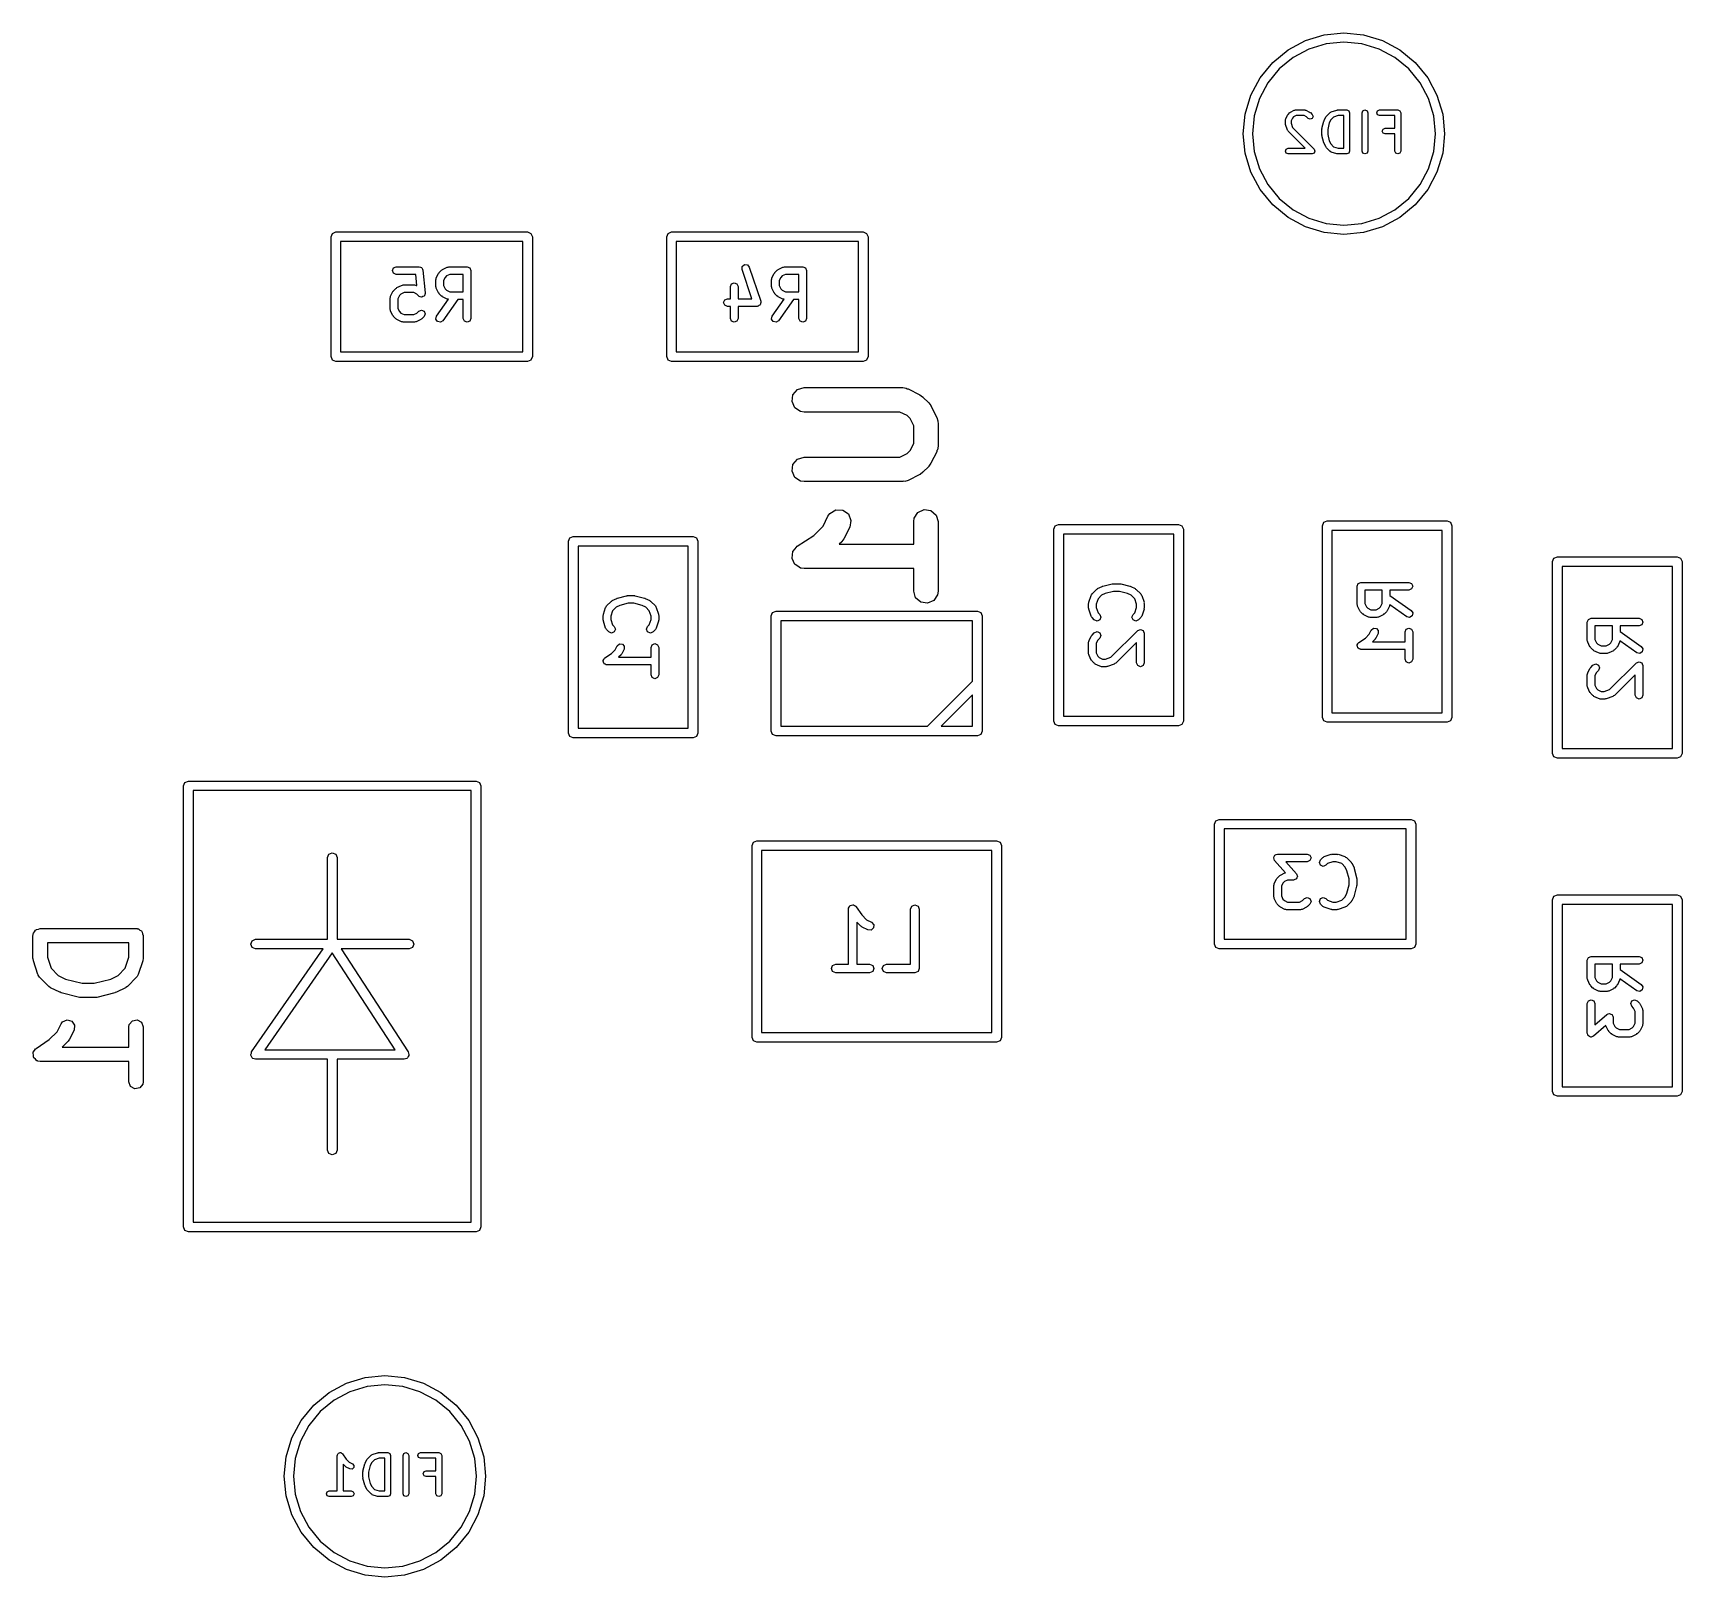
# Model space of a CAD drawing. Extents: x 0.446 to 1.123, y 0.51 to 1.144.
import ezdxf

# ---------------------------------------------------------------- set-up
doc = ezdxf.new("R2010")
doc.units = 0
doc.header["$MEASUREMENT"] = 0
doc.layers.add('BLACK', color=7, linetype='CONTINUOUS')

msp = doc.modelspace()

# ---------------------------------------------------------------- linework, layer by layer
at = {"layer": 'BLACK', "linetype": 'CONTINUOUS'}
for p, q in [((0.961285, 1.13673), (0.968432, 1.14055)), ((0.968432, 1.14055), (0.976187, 1.14291)), ((0.97692, 1.13922), (0.96987, 1.13708)), ((0.976187, 1.14291), (0.984252, 1.1437)), ((0.984252, 1.13994), (0.97692, 1.13922)), ((0.984252, 1.1437), (0.992317, 1.14291)), ((0.991584, 1.13922), (0.984252, 1.13994)), ((0.998634, 1.13708), (0.991584, 1.13922)), ((0.992317, 1.14291), (1.00007, 1.14055)), ((1.00007, 1.14055), (1.00722, 1.13673)), ((0.94988, 1.12533), (0.955021, 1.13159)), ((0.955021, 1.13159), (0.961285, 1.13673)), ((0.963372, 1.13361), (0.957677, 1.12894)), ((0.96987, 1.13708), (0.963372, 1.13361)), ((1.00513, 1.13361), (0.998634, 1.13708)), ((1.01083, 1.12894), (1.00513, 1.13361)), ((1.00722, 1.13673), (1.01348, 1.13159)), ((1.01348, 1.13159), (1.01862, 1.12533)), ((0.94606, 1.11818), (0.94988, 1.12533)), ((0.957677, 1.12894), (0.953003, 1.12324)), ((1.0155, 1.12324), (1.01083, 1.12894)), ((1.01862, 1.12533), (1.02244, 1.11818)), ((0.943708, 1.11043), (0.94606, 1.11818)), ((0.953003, 1.12324), (0.94953, 1.11674)), ((1.01897, 1.11674), (1.0155, 1.12324)), ((1.02244, 1.11818), (1.0248, 1.11043)), ((0.942913, 1.10236), (0.943708, 1.11043)), ((0.94953, 1.11674), (0.947392, 1.10969)), ((0.96122, 1.1101), (0.961295, 1.11028)), ((0.961295, 1.11028), (0.962044, 1.11103)), ((0.962044, 1.11103), (0.962224, 1.11111)), ((0.962224, 1.11111), (0.962351, 1.11125)), ((0.962351, 1.11125), (0.963851, 1.112)), ((0.963851, 1.112), (0.964125, 1.11202)), ((0.964125, 1.11202), (0.964379, 1.11213)), ((0.964379, 1.11213), (0.968129, 1.11213)), ((0.968129, 1.11213), (0.968383, 1.11202)), ((0.968383, 1.11202), (0.968657, 1.112)), ((0.968657, 1.112), (0.970157, 1.11125)), ((0.970157, 1.11125), (0.970284, 1.11111)), ((0.970284, 1.11111), (0.970464, 1.11103)), ((0.970464, 1.11103), (0.971214, 1.11028)), ((0.971214, 1.11028), (0.97156, 1.10945)), ((0.977043, 1.10953), (0.978542, 1.11103)), ((0.978542, 1.11103), (0.978796, 1.11114)), ((0.978796, 1.11114), (0.979004, 1.11132)), ((0.979004, 1.11132), (0.981254, 1.11207)), ((0.981254, 1.11207), (0.981448, 1.11205)), ((0.981448, 1.11205), (0.981627, 1.11213)), ((0.981627, 1.11213), (0.985377, 1.11213)), ((0.985377, 1.11213), (0.986212, 1.11178)), ((0.986212, 1.11178), (0.986558, 1.11095)), ((0.986558, 1.11095), (0.986558, 1.0952)), ((0.991695, 1.11095), (0.992041, 1.11178)), ((0.991695, 1.0952), (0.991695, 1.11095)), ((0.992041, 1.11178), (0.992876, 1.11213)), ((0.992876, 1.11213), (0.993711, 1.11178)), ((0.993711, 1.11178), (0.994057, 1.11095)), ((0.994057, 1.11095), (0.994057, 1.0952)), ((0.997694, 1.11095), (0.99804, 1.11178)), ((0.99804, 1.11011), (0.997694, 1.11095)), ((0.99804, 1.11178), (0.998875, 1.11213)), ((0.998875, 1.11213), (1.00637, 1.11213)), ((1.00637, 1.11213), (1.00721, 1.11178)), ((1.00721, 1.11178), (1.00756, 1.11095)), ((1.00756, 1.11095), (1.00756, 1.0952)), ((1.02111, 1.10969), (1.01897, 1.11674)), ((1.0248, 1.11043), (1.02559, 1.10236)), ((0.947392, 1.10969), (0.946669, 1.10236)), ((0.960199, 1.10795), (0.960304, 1.1082)), ((0.960199, 1.10645), (0.960199, 1.10795)), ((0.960273, 1.10627), (0.960199, 1.10645)), ((0.960259, 1.10607), (0.960273, 1.10627)), ((0.961009, 1.10383), (0.960259, 1.10607)), ((0.960304, 1.1082), (0.960323, 1.10848)), ((0.960323, 1.10848), (0.961073, 1.10998)), ((0.961189, 1.10362), (0.961009, 1.10383)), ((0.961073, 1.10998), (0.96122, 1.1101)), ((0.961295, 1.10336), (0.961189, 1.10362)), ((0.9631, 1.10875), (0.962561, 1.10767)), ((0.962561, 1.10767), (0.962561, 1.10664)), ((0.962561, 1.10664), (0.963162, 1.10484)), ((0.963579, 1.10923), (0.9631, 1.10875)), ((0.963162, 1.10484), (0.971964, 1.09603)), ((0.964658, 1.10977), (0.963579, 1.10923)), ((0.96785, 1.10977), (0.964658, 1.10977)), ((0.968929, 1.10923), (0.96785, 1.10977)), ((0.969544, 1.10861), (0.968929, 1.10923)), ((0.970379, 1.10827), (0.969544, 1.10861)), ((0.971214, 1.10861), (0.970379, 1.10827)), ((0.97156, 1.10945), (0.971214, 1.10861)), ((0.975197, 1.1042), (0.975254, 1.10434)), ((0.975197, 1.10195), (0.975197, 1.1042)), ((0.975232, 1.10449), (0.975982, 1.10748)), ((0.975254, 1.10434), (0.975232, 1.10449)), ((0.975982, 1.10748), (0.976062, 1.10759)), ((0.976062, 1.10759), (0.976071, 1.10773)), ((0.976071, 1.10773), (0.976821, 1.10923)), ((0.976821, 1.10923), (0.976968, 1.10935)), ((0.976968, 1.10935), (0.977043, 1.10953)), ((0.978242, 1.10679), (0.977559, 1.10405)), ((0.977559, 1.10405), (0.977559, 1.10209)), ((0.978848, 1.108), (0.978242, 1.10679)), ((0.980016, 1.10917), (0.978848, 1.108)), ((0.981819, 1.10977), (0.980016, 1.10917)), ((0.984196, 1.10977), (0.981819, 1.10977)), ((0.984196, 1.09638), (0.984196, 1.10977)), ((0.998875, 1.10977), (0.99804, 1.11011)), ((1.00519, 1.10977), (0.998875, 1.10977)), ((0.999944, 1.10345), (1.00029, 1.10428)), ((1.00029, 1.10428), (1.00112, 1.10463)), ((1.00112, 1.10463), (1.00519, 1.10463)), ((1.00519, 1.10463), (1.00519, 1.10977)), ((1.02183, 1.10236), (1.02111, 1.10969)), ((0.943708, 1.0943), (0.942913, 1.10236)), ((0.946669, 1.10236), (0.947392, 1.09503)), ((0.968277, 1.09638), (0.961295, 1.10336)), ((0.975254, 1.10181), (0.975197, 1.10195)), ((0.975232, 1.10166), (0.975254, 1.10181)), ((0.975982, 1.09866), (0.975232, 1.10166)), ((0.976062, 1.09855), (0.975982, 1.09866)), ((0.976071, 1.09842), (0.976062, 1.09855)), ((0.976821, 1.09692), (0.976071, 1.09842)), ((0.976968, 1.09679), (0.976821, 1.09692)), ((0.977043, 1.09661), (0.976968, 1.09679)), ((0.977559, 1.10209), (0.978242, 1.09936)), ((0.978242, 1.09936), (0.978848, 1.09815)), ((0.978848, 1.09815), (0.980015, 1.09698)), ((0.980015, 1.09698), (0.981819, 1.09638)), ((1.00029, 1.10261), (0.999944, 1.10345)), ((1.00112, 1.10227), (1.00029, 1.10261)), ((1.00519, 1.10227), (1.00112, 1.10227)), ((1.00519, 1.0952), (1.00519, 1.10227)), ((1.02111, 1.09503), (1.02183, 1.10236)), ((1.02559, 1.10236), (1.0248, 1.0943)), ((0.94606, 1.08654), (0.943708, 1.0943)), ((0.947392, 1.09503), (0.94953, 1.08798)), ((0.960199, 1.0952), (0.960545, 1.09603)), ((0.960545, 1.09436), (0.960199, 1.0952)), ((0.960545, 1.09603), (0.96138, 1.09638)), ((0.96138, 1.09402), (0.960545, 1.09436)), ((0.96138, 1.09638), (0.968277, 1.09638)), ((0.971129, 1.09402), (0.96138, 1.09402)), ((0.971964, 1.09436), (0.971129, 1.09402)), ((0.971964, 1.09603), (0.97231, 1.0952)), ((0.97231, 1.0952), (0.971964, 1.09436)), ((0.978542, 1.09511), (0.977043, 1.09661)), ((0.978796, 1.09501), (0.978542, 1.09511)), ((0.979004, 1.09483), (0.978796, 1.09501)), ((0.981254, 1.09408), (0.979004, 1.09483)), ((0.981448, 1.09409), (0.981254, 1.09408)), ((0.981627, 1.09402), (0.981448, 1.09409)), ((0.985377, 1.09402), (0.981627, 1.09402)), ((0.981819, 1.09638), (0.984196, 1.09638)), ((0.986212, 1.09436), (0.985377, 1.09402)), ((0.986558, 1.0952), (0.986212, 1.09436)), ((0.992041, 1.09436), (0.991695, 1.0952)), ((0.992876, 1.09402), (0.992041, 1.09436)), ((0.993711, 1.09436), (0.992876, 1.09402)), ((0.994057, 1.0952), (0.993711, 1.09436)), ((1.00554, 1.09436), (1.00519, 1.0952)), ((1.00637, 1.09402), (1.00554, 1.09436)), ((1.00721, 1.09436), (1.00637, 1.09402)), ((1.00756, 1.0952), (1.00721, 1.09436)), ((1.01897, 1.08798), (1.02111, 1.09503)), ((1.0248, 1.0943), (1.02244, 1.08654)), ((0.94988, 1.0794), (0.94606, 1.08654)), ((0.94953, 1.08798), (0.953003, 1.08148)), ((1.0155, 1.08148), (1.01897, 1.08798)), ((1.02244, 1.08654), (1.01862, 1.0794)), ((0.955021, 1.07313), (0.94988, 1.0794)), ((0.953003, 1.08148), (0.957677, 1.07579)), ((1.01083, 1.07579), (1.0155, 1.08148)), ((1.01862, 1.0794), (1.01348, 1.07313)), ((0.961285, 1.06799), (0.955021, 1.07313)), ((0.957677, 1.07579), (0.963372, 1.07111)), ((0.963372, 1.07111), (0.96987, 1.06764)), ((0.998634, 1.06764), (1.00513, 1.07111)), ((1.00513, 1.07111), (1.01083, 1.07579)), ((1.01348, 1.07313), (1.00722, 1.06799)), ((0.968432, 1.06417), (0.961285, 1.06799)), ((0.976187, 1.06182), (0.968432, 1.06417)), ((0.96987, 1.06764), (0.97692, 1.0655)), ((0.97692, 1.0655), (0.984252, 1.06478)), ((0.984252, 1.06478), (0.991584, 1.0655)), ((0.991584, 1.0655), (0.998634, 1.06764)), ((1.00007, 1.06417), (0.992317, 1.06182)), ((1.00722, 1.06799), (1.00007, 1.06417)), ((0.568406, 1.06004), (0.568982, 1.06143)), ((0.568406, 1.01083), (0.568406, 1.06004)), ((0.568982, 1.06143), (0.570374, 1.06201)), ((0.570374, 1.06201), (0.649114, 1.06201)), ((0.572343, 1.05807), (0.572343, 1.0128)), ((0.647146, 1.05807), (0.572343, 1.05807)), ((0.647146, 1.0128), (0.647146, 1.05807)), ((0.649114, 1.06201), (0.650506, 1.06143)), ((0.650506, 1.06143), (0.651083, 1.06004)), ((0.651083, 1.06004), (0.651083, 1.01083)), ((0.706201, 1.06004), (0.706777, 1.06143)), ((0.706201, 1.01083), (0.706201, 1.06004)), ((0.706777, 1.06143), (0.708169, 1.06201)), ((0.708169, 1.06201), (0.786909, 1.06201)), ((0.710138, 1.05807), (0.710138, 1.0128)), ((0.784941, 1.05807), (0.710138, 1.05807)), ((0.784941, 1.0128), (0.784941, 1.05807)), ((0.786909, 1.06201), (0.788301, 1.06143)), ((0.788301, 1.06143), (0.788878, 1.06004)), ((0.788878, 1.06004), (0.788878, 1.01083)), ((0.984252, 1.06102), (0.976187, 1.06182)), ((0.992317, 1.06182), (0.984252, 1.06102)), ((0.59364, 1.04618), (0.594101, 1.04729)), ((0.594101, 1.04506), (0.59364, 1.04618)), ((0.594101, 1.04729), (0.595215, 1.04775)), ((0.595215, 1.0446), (0.594101, 1.04506)), ((0.595215, 1.04775), (0.604588, 1.04775)), ((0.603163, 1.0446), (0.595215, 1.0446)), ((0.603625, 1.03998), (0.603163, 1.0446)), ((0.604588, 1.04775), (0.605078, 1.04755)), ((0.605078, 1.04755), (0.605586, 1.04739)), ((0.605586, 1.04739), (0.605625, 1.04732)), ((0.605625, 1.04732), (0.605702, 1.04729)), ((0.605702, 1.04729), (0.605905, 1.0468)), ((0.605905, 1.0468), (0.606155, 1.04633)), ((0.606155, 1.04633), (0.607093, 1.03696)), ((0.61145, 1.04243), (0.61159, 1.04276)), ((0.61159, 1.04276), (0.611616, 1.04313)), ((0.611616, 1.04313), (0.612554, 1.045)), ((0.612554, 1.045), (0.612749, 1.04517)), ((0.612749, 1.04517), (0.612849, 1.04541)), ((0.612849, 1.04541), (0.613786, 1.04635)), ((0.613786, 1.04635), (0.614026, 1.04645)), ((0.614026, 1.04645), (0.614195, 1.04665)), ((0.614195, 1.04665), (0.61607, 1.04758)), ((0.615256, 1.04337), (0.6146, 1.04205)), ((0.615833, 1.04394), (0.615256, 1.04337)), ((0.617146, 1.0446), (0.615833, 1.04394)), ((0.61607, 1.04758), (0.616436, 1.04761)), ((0.616436, 1.04761), (0.616774, 1.04775)), ((0.616774, 1.04775), (0.624274, 1.04775)), ((0.622699, 1.0446), (0.617146, 1.0446)), ((0.622699, 1.03744), (0.622699, 1.0446)), ((0.624274, 1.04775), (0.625387, 1.04729)), ((0.625387, 1.04729), (0.625848, 1.04618)), ((0.625848, 1.04618), (0.625848, 1.02649)), ((0.73714, 1.04661), (0.737226, 1.04782)), ((0.741136, 1.03463), (0.73714, 1.04661)), ((0.737226, 1.04782), (0.738136, 1.04861)), ((0.738136, 1.04861), (0.739338, 1.04852)), ((0.739338, 1.04852), (0.740128, 1.04761)), ((0.740128, 1.04761), (0.744815, 1.03355)), ((0.749245, 1.04243), (0.749386, 1.04276)), ((0.749386, 1.04276), (0.749412, 1.04313)), ((0.749412, 1.04313), (0.750349, 1.045)), ((0.750349, 1.045), (0.750545, 1.04517)), ((0.750545, 1.04517), (0.750644, 1.04541)), ((0.750644, 1.04541), (0.751581, 1.04635)), ((0.751581, 1.04635), (0.751821, 1.04645)), ((0.751821, 1.04645), (0.751991, 1.04665)), ((0.751991, 1.04665), (0.753865, 1.04758)), ((0.753052, 1.04337), (0.752395, 1.04205)), ((0.753628, 1.04394), (0.753052, 1.04337)), ((0.754941, 1.0446), (0.753628, 1.04394)), ((0.753865, 1.04758), (0.754231, 1.04761)), ((0.754231, 1.04761), (0.75457, 1.04775)), ((0.75457, 1.04775), (0.762069, 1.04775)), ((0.760494, 1.0446), (0.754941, 1.0446)), ((0.760494, 1.03744), (0.760494, 1.0446)), ((0.762069, 1.04775), (0.763182, 1.04729)), ((0.763182, 1.04729), (0.763644, 1.04618)), ((0.763644, 1.04618), (0.763644, 1.02649)), ((0.592869, 1.03563), (0.593806, 1.03751)), ((0.593806, 1.03751), (0.594002, 1.03768)), ((0.594002, 1.03768), (0.594101, 1.03791)), ((0.594101, 1.03791), (0.595038, 1.03885)), ((0.595038, 1.03885), (0.595278, 1.03895)), ((0.595278, 1.03895), (0.595448, 1.03915)), ((0.595448, 1.03915), (0.597322, 1.04008)), ((0.596509, 1.03587), (0.595852, 1.03455)), ((0.597085, 1.03644), (0.596509, 1.03587)), ((0.598399, 1.0371), (0.597085, 1.03644)), ((0.597322, 1.04008), (0.597688, 1.04011)), ((0.597688, 1.04011), (0.598027, 1.04025)), ((0.598027, 1.04025), (0.602714, 1.04025)), ((0.602342, 1.0371), (0.598399, 1.0371)), ((0.603656, 1.03644), (0.602342, 1.0371)), ((0.602714, 1.04025), (0.603052, 1.04011)), ((0.603052, 1.04011), (0.603418, 1.04008)), ((0.603418, 1.04008), (0.603625, 1.03998)), ((0.604412, 1.03569), (0.603656, 1.03644)), ((0.606745, 1.0358), (0.606671, 1.03576)), ((0.606898, 1.03631), (0.606745, 1.0358)), ((0.607101, 1.0368), (0.606898, 1.03631)), ((0.607093, 1.03696), (0.607069, 1.03688)), ((0.607069, 1.03688), (0.607101, 1.0368)), ((0.61145, 1.03961), (0.61145, 1.04243)), ((0.61159, 1.03927), (0.61145, 1.03961)), ((0.611616, 1.03891), (0.61159, 1.03927)), ((0.612554, 1.03703), (0.611616, 1.03891)), ((0.612749, 1.03686), (0.612554, 1.03703)), ((0.612849, 1.03663), (0.612749, 1.03686)), ((0.613786, 1.03569), (0.612849, 1.03663)), ((0.6146, 1.04205), (0.6146, 1.03999)), ((0.6146, 1.03999), (0.615256, 1.03867)), ((0.615256, 1.03867), (0.615833, 1.0381)), ((0.615833, 1.0381), (0.617146, 1.03744)), ((0.617146, 1.03744), (0.622699, 1.03744)), ((0.732372, 1.03961), (0.732834, 1.04073)), ((0.732372, 1.03463), (0.732372, 1.03961)), ((0.732834, 1.04073), (0.733947, 1.04119)), ((0.733947, 1.04119), (0.735061, 1.04073)), ((0.735061, 1.04073), (0.735522, 1.03961)), ((0.735522, 1.03961), (0.735522, 1.03463)), ((0.749245, 1.03961), (0.749245, 1.04243)), ((0.749386, 1.03927), (0.749245, 1.03961)), ((0.749412, 1.03891), (0.749386, 1.03927)), ((0.750349, 1.03703), (0.749412, 1.03891)), ((0.750545, 1.03686), (0.750349, 1.03703)), ((0.750644, 1.03663), (0.750545, 1.03686)), ((0.751581, 1.03569), (0.750644, 1.03663)), ((0.752395, 1.04205), (0.752395, 1.03999)), ((0.752395, 1.03999), (0.753052, 1.03867)), ((0.753052, 1.03867), (0.753628, 1.0381)), ((0.753628, 1.0381), (0.754941, 1.03744)), ((0.754941, 1.03744), (0.760494, 1.03744)), ((0.592702, 1.03493), (0.592843, 1.03527)), ((0.592702, 1.03024), (0.592702, 1.03493)), ((0.592843, 1.0299), (0.592702, 1.03024)), ((0.592843, 1.03527), (0.592869, 1.03563)), ((0.592869, 1.02954), (0.592843, 1.0299)), ((0.593806, 1.02766), (0.592869, 1.02954)), ((0.595852, 1.03455), (0.595852, 1.03061)), ((0.595852, 1.03061), (0.596509, 1.0293)), ((0.596509, 1.0293), (0.597085, 1.02872)), ((0.603656, 1.02872), (0.604412, 1.02948)), ((0.604489, 1.03566), (0.604412, 1.03569)), ((0.604412, 1.02948), (0.605526, 1.02994)), ((0.604529, 1.03558), (0.604489, 1.03566)), ((0.605036, 1.03543), (0.604529, 1.03558)), ((0.605526, 1.03523), (0.605036, 1.03543)), ((0.605603, 1.03526), (0.605526, 1.03523)), ((0.605526, 1.02994), (0.606639, 1.02948)), ((0.605683, 1.03523), (0.605603, 1.03526)), ((0.606149, 1.03548), (0.605683, 1.03523)), ((0.606639, 1.03569), (0.606149, 1.03548)), ((0.606671, 1.03576), (0.606639, 1.03569)), ((0.606639, 1.02948), (0.607101, 1.02836)), ((0.611735, 1.02739), (0.61661, 1.03436)), ((0.614026, 1.03559), (0.613786, 1.03569)), ((0.614195, 1.03539), (0.614026, 1.03559)), ((0.61607, 1.03446), (0.614195, 1.03539)), ((0.620406, 1.03429), (0.614315, 1.02559)), ((0.616436, 1.03443), (0.61607, 1.03446)), ((0.61661, 1.03436), (0.616436, 1.03443)), ((0.622699, 1.03429), (0.620406, 1.03429)), ((0.622699, 1.02649), (0.622699, 1.03429)), ((0.72956, 1.03305), (0.730022, 1.03417)), ((0.730022, 1.03194), (0.72956, 1.03305)), ((0.730022, 1.03417), (0.731135, 1.03463)), ((0.731135, 1.03148), (0.730022, 1.03194)), ((0.731135, 1.03463), (0.732372, 1.03463)), ((0.732372, 1.03148), (0.731135, 1.03148)), ((0.732372, 1.02649), (0.732372, 1.03148)), ((0.735522, 1.03463), (0.741136, 1.03463)), ((0.743321, 1.03148), (0.735522, 1.03148)), ((0.735522, 1.03148), (0.735522, 1.02649)), ((0.743561, 1.03158), (0.743321, 1.03148)), ((0.743819, 1.03156), (0.743561, 1.03158)), ((0.744096, 1.0318), (0.743819, 1.03156)), ((0.744435, 1.03194), (0.744096, 1.0318)), ((0.744534, 1.03218), (0.744435, 1.03194)), ((0.74473, 1.03235), (0.744534, 1.03218)), ((0.744756, 1.03271), (0.74473, 1.03235)), ((0.744896, 1.03305), (0.744756, 1.03271)), ((0.744815, 1.03355), (0.744797, 1.03329)), ((0.744797, 1.03329), (0.744896, 1.03305)), ((0.74953, 1.02739), (0.754405, 1.03436)), ((0.751821, 1.03559), (0.751581, 1.03569)), ((0.751991, 1.03539), (0.751821, 1.03559)), ((0.753865, 1.03446), (0.751991, 1.03539)), ((0.758202, 1.03429), (0.75211, 1.02559)), ((0.754231, 1.03443), (0.753865, 1.03446)), ((0.754405, 1.03436), (0.754231, 1.03443)), ((0.760494, 1.03429), (0.758202, 1.03429)), ((0.760494, 1.02649), (0.760494, 1.03429)), ((0.594002, 1.02749), (0.593806, 1.02766)), ((0.594101, 1.02725), (0.594002, 1.02749)), ((0.595038, 1.02631), (0.594101, 1.02725)), ((0.595278, 1.02621), (0.595038, 1.02631)), ((0.595448, 1.02602), (0.595278, 1.02621)), ((0.597322, 1.02508), (0.595448, 1.02602)), ((0.597085, 1.02872), (0.598399, 1.02807)), ((0.597688, 1.02506), (0.597322, 1.02508)), ((0.598027, 1.02492), (0.597688, 1.02506)), ((0.602714, 1.02492), (0.598027, 1.02492)), ((0.598399, 1.02807), (0.602342, 1.02807)), ((0.602342, 1.02807), (0.603656, 1.02872)), ((0.603052, 1.02506), (0.602714, 1.02492)), ((0.603418, 1.02508), (0.603052, 1.02506)), ((0.605293, 1.02602), (0.603418, 1.02508)), ((0.605462, 1.02621), (0.605293, 1.02602)), ((0.605702, 1.02631), (0.605462, 1.02621)), ((0.606639, 1.02725), (0.605702, 1.02631)), ((0.607101, 1.02836), (0.606639, 1.02725)), ((0.611474, 1.02622), (0.611735, 1.02739)), ((0.612122, 1.0252), (0.611474, 1.02622)), ((0.613299, 1.02494), (0.612122, 1.0252)), ((0.614315, 1.02559), (0.613299, 1.02494)), ((0.62316, 1.02538), (0.622699, 1.02649)), ((0.624274, 1.02492), (0.62316, 1.02538)), ((0.625387, 1.02538), (0.624274, 1.02492)), ((0.625848, 1.02649), (0.625387, 1.02538)), ((0.732834, 1.02538), (0.732372, 1.02649)), ((0.733947, 1.02492), (0.732834, 1.02538)), ((0.735061, 1.02538), (0.733947, 1.02492)), ((0.735522, 1.02649), (0.735061, 1.02538)), ((0.749269, 1.02622), (0.74953, 1.02739)), ((0.749917, 1.0252), (0.749269, 1.02622)), ((0.751094, 1.02494), (0.749917, 1.0252)), ((0.75211, 1.02559), (0.751094, 1.02494)), ((0.760955, 1.02538), (0.760494, 1.02649)), ((0.762069, 1.02492), (0.760955, 1.02538)), ((0.763182, 1.02538), (0.762069, 1.02492)), ((0.763644, 1.02649), (0.763182, 1.02538)), ((0.568982, 1.00943), (0.568406, 1.01083)), ((0.570374, 1.00886), (0.568982, 1.00943)), ((0.649114, 1.00886), (0.570374, 1.00886)), ((0.572343, 1.0128), (0.647146, 1.0128)), ((0.650506, 1.00943), (0.649114, 1.00886)), ((0.651083, 1.01083), (0.650506, 1.00943)), ((0.706777, 1.00943), (0.706201, 1.01083)), ((0.708169, 1.00886), (0.706777, 1.00943)), ((0.786909, 1.00886), (0.708169, 1.00886)), ((0.710138, 1.0128), (0.784941, 1.0128)), ((0.788301, 1.00943), (0.786909, 1.00886)), ((0.788878, 1.01083), (0.788301, 1.00943)), ((0.757662, 0.992384), (0.758063, 0.995172)), ((0.758063, 0.995172), (0.759908, 0.997302)), ((0.759908, 0.997302), (0.762611, 0.998095)), ((0.762611, 0.998095), (0.803087, 0.998095)), ((0.803087, 0.998095), (0.804496, 0.997893)), ((0.804496, 0.997893), (0.804877, 0.997648)), ((0.804877, 0.997648), (0.805323, 0.997567)), ((0.805323, 0.997567), (0.810085, 0.995186)), ((0.810085, 0.995186), (0.811254, 0.994375)), ((0.758832, 0.989821), (0.757662, 0.992384)), ((0.761202, 0.988298), (0.758832, 0.989821)), ((0.811254, 0.994375), (0.811302, 0.994295)), ((0.811302, 0.994295), (0.811385, 0.99425)), ((0.811385, 0.99425), (0.813766, 0.991869)), ((0.813766, 0.991869), (0.814618, 0.99073)), ((0.814618, 0.99073), (0.814638, 0.990638)), ((0.814638, 0.990638), (0.814702, 0.990569)), ((0.814702, 0.990569), (0.817083, 0.985808)), ((0.762611, 0.988095), (0.761202, 0.988298)), ((0.801907, 0.988095), (0.762611, 0.988095)), ((0.804887, 0.986605), (0.801907, 0.988095)), ((0.806121, 0.985371), (0.804887, 0.986605)), ((0.807611, 0.982391), (0.806121, 0.985371)), ((0.807611, 0.975228), (0.807611, 0.982391)), ((0.817083, 0.985808), (0.817532, 0.984457)), ((0.817532, 0.984457), (0.817483, 0.984006)), ((0.817483, 0.984006), (0.817611, 0.983571)), ((0.817611, 0.983571), (0.817611, 0.974048)), ((0.806121, 0.972248), (0.807611, 0.975228)), ((0.758063, 0.966601), (0.759908, 0.96873)), ((0.759908, 0.96873), (0.762611, 0.969524)), ((0.762611, 0.969524), (0.801907, 0.969524)), ((0.801907, 0.969524), (0.804887, 0.971014)), ((0.804887, 0.971014), (0.806121, 0.972248)), ((0.817083, 0.971812), (0.814702, 0.96705)), ((0.817163, 0.972258), (0.817083, 0.971812)), ((0.817408, 0.972639), (0.817163, 0.972258)), ((0.817611, 0.974048), (0.817408, 0.972639)), ((0.757662, 0.963812), (0.758063, 0.966601)), ((0.758832, 0.96125), (0.757662, 0.963812)), ((0.810085, 0.962433), (0.805323, 0.960052)), ((0.810154, 0.962496), (0.810085, 0.962433)), ((0.810245, 0.962516), (0.810154, 0.962496)), ((0.811385, 0.963369), (0.810245, 0.962516)), ((0.813766, 0.96575), (0.811385, 0.963369)), ((0.81381, 0.965832), (0.813766, 0.96575)), ((0.813891, 0.96588), (0.81381, 0.965832)), ((0.814702, 0.96705), (0.813891, 0.96588)), ((0.761202, 0.959726), (0.758832, 0.96125)), ((0.762611, 0.959524), (0.761202, 0.959726)), ((0.803087, 0.959524), (0.762611, 0.959524)), ((0.803522, 0.959652), (0.803087, 0.959524)), ((0.803973, 0.959603), (0.803522, 0.959652)), ((0.805323, 0.960052), (0.803973, 0.959603)), ((0.773236, 0.946501), (0.775658, 0.947939)), ((0.775658, 0.947939), (0.778473, 0.94784)), ((0.778473, 0.94784), (0.780788, 0.946234)), ((0.809337, 0.946874), (0.811899, 0.948044)), ((0.811899, 0.948044), (0.814688, 0.947643)), ((0.766568, 0.937457), (0.770406, 0.941295)), ((0.770406, 0.941295), (0.772424, 0.945331)), ((0.772424, 0.945331), (0.773236, 0.946501)), ((0.780788, 0.946234), (0.781868, 0.943632)), ((0.781868, 0.943632), (0.781369, 0.940859)), ((0.807611, 0.943095), (0.807813, 0.944504)), ((0.807611, 0.93381), (0.807611, 0.943095)), ((0.807813, 0.944504), (0.809337, 0.946874)), ((0.814688, 0.947643), (0.816817, 0.945798)), ((0.816817, 0.945798), (0.817611, 0.943095)), ((0.817611, 0.943095), (0.817611, 0.914524)), ((0.865157, 0.939961), (0.865734, 0.941353)), ((0.865734, 0.941353), (0.867126, 0.941929)), ((0.867126, 0.941929), (0.916339, 0.941929)), ((0.916339, 0.941929), (0.917731, 0.941353)), ((0.917731, 0.941353), (0.918307, 0.939961)), ((0.975394, 0.941437), (0.97597, 0.942829)), ((0.975394, 0.862697), (0.975394, 0.941437)), ((0.97597, 0.942829), (0.977362, 0.943406)), ((0.977362, 0.943406), (1.02657, 0.943406)), ((1.02657, 0.943406), (1.02797, 0.942829)), ((1.02797, 0.942829), (1.02854, 0.941437)), ((1.02854, 0.941437), (1.02854, 0.862697)), ((0.665866, 0.935039), (0.666443, 0.936431)), ((0.665866, 0.856299), (0.665866, 0.935039)), ((0.666443, 0.936431), (0.667835, 0.937008)), ((0.667835, 0.937008), (0.717047, 0.937008)), ((0.717047, 0.937008), (0.718439, 0.936431)), ((0.718439, 0.936431), (0.719016, 0.935039)), ((0.719016, 0.935039), (0.719016, 0.856299)), ((0.759837, 0.93297), (0.766568, 0.937457)), ((0.778051, 0.934798), (0.777063, 0.93381)), ((0.778096, 0.93488), (0.778051, 0.934798)), ((0.778177, 0.934928), (0.778096, 0.93488)), ((0.778988, 0.936097), (0.778177, 0.934928)), ((0.781369, 0.940859), (0.778988, 0.936097)), ((0.865157, 0.86122), (0.865157, 0.939961)), ((0.869094, 0.937992), (0.869094, 0.863189)), ((0.91437, 0.937992), (0.869094, 0.937992)), ((0.91437, 0.863189), (0.91437, 0.937992)), ((0.918307, 0.939961), (0.918307, 0.86122)), ((0.979331, 0.939469), (0.979331, 0.864665)), ((1.02461, 0.939469), (0.979331, 0.939469)), ((1.02461, 0.864665), (1.02461, 0.939469)), ((0.669803, 0.933071), (0.669803, 0.858268)), ((0.715079, 0.933071), (0.669803, 0.933071)), ((0.715079, 0.858268), (0.715079, 0.933071)), ((0.757662, 0.928098), (0.757857, 0.929452)), ((0.75768, 0.928058), (0.757662, 0.928098)), ((0.757674, 0.928015), (0.75768, 0.928058)), ((0.758264, 0.92678), (0.757674, 0.928015)), ((0.757857, 0.929452), (0.758029, 0.93081)), ((0.758029, 0.93081), (0.758057, 0.930843)), ((0.758057, 0.930843), (0.758063, 0.930887)), ((0.758063, 0.930887), (0.758959, 0.931921)), ((0.758959, 0.931921), (0.759837, 0.93297)), ((0.777063, 0.93381), (0.807611, 0.93381)), ((1.06988, 0.926673), (1.07046, 0.928065)), ((1.07046, 0.928065), (1.07185, 0.928642)), ((1.07185, 0.928642), (1.12106, 0.928642)), ((1.12106, 0.928642), (1.12245, 0.928065)), ((1.12245, 0.928065), (1.12303, 0.926673)), ((0.758832, 0.925535), (0.758264, 0.92678)), ((0.758869, 0.925512), (0.758832, 0.925535)), ((0.758888, 0.925472), (0.758869, 0.925512)), ((0.76005, 0.924753), (0.758888, 0.925472)), ((0.761202, 0.924012), (0.76005, 0.924753)), ((0.761259, 0.924004), (0.761202, 0.924012)), ((0.761283, 0.923989), (0.761259, 0.924004)), ((0.761354, 0.92399), (0.761283, 0.923989)), ((0.762611, 0.92381), (0.761354, 0.92399)), ((0.807611, 0.92381), (0.762611, 0.92381)), ((0.807611, 0.914524), (0.807611, 0.92381)), ((1.06988, 0.847933), (1.06988, 0.926673)), ((1.07382, 0.924705), (1.07382, 0.849902)), ((1.11909, 0.924705), (1.07382, 0.924705)), ((1.11909, 0.849902), (1.11909, 0.924705)), ((1.12303, 0.926673), (1.12303, 0.847933)), ((0.808405, 0.911821), (0.807611, 0.914524)), ((0.817611, 0.914524), (0.817408, 0.913115)), ((0.880814, 0.913421), (0.882689, 0.915296)), ((0.882689, 0.915296), (0.882928, 0.915395)), ((0.882928, 0.915395), (0.883098, 0.915591)), ((0.883098, 0.915591), (0.884973, 0.916529)), ((0.884973, 0.916529), (0.885151, 0.916541)), ((0.885151, 0.916541), (0.885295, 0.916648)), ((0.885295, 0.916648), (0.889045, 0.917585)), ((0.88962, 0.914483), (0.886227, 0.913634)), ((0.889045, 0.917585), (0.889242, 0.917556)), ((0.889242, 0.917556), (0.889427, 0.917632)), ((0.889427, 0.917632), (0.892239, 0.917632)), ((0.892045, 0.914483), (0.88962, 0.914483)), ((0.895439, 0.913634), (0.892045, 0.914483)), ((0.892239, 0.917632), (0.892423, 0.917556)), ((0.892423, 0.917556), (0.892621, 0.917585)), ((0.892621, 0.917585), (0.89637, 0.916648)), ((0.89637, 0.916648), (0.896514, 0.916541)), ((0.896514, 0.916541), (0.896693, 0.916529)), ((0.896693, 0.916529), (0.898567, 0.915591)), ((0.898567, 0.915591), (0.898737, 0.915395)), ((0.898737, 0.915395), (0.898977, 0.915296)), ((0.898977, 0.915296), (0.900851, 0.913421)), ((0.989652, 0.916596), (0.990113, 0.91771)), ((0.989652, 0.909097), (0.989652, 0.916596)), ((0.990113, 0.91771), (0.991226, 0.918171)), ((0.991226, 0.918171), (1.01091, 0.918171)), ((0.999963, 0.915022), (0.992801, 0.915022)), ((0.992801, 0.915022), (0.992801, 0.909469)), ((0.999963, 0.909469), (0.999963, 0.915022)), ((1.01091, 0.915022), (1.00311, 0.915022)), ((1.00311, 0.915022), (1.00311, 0.912729)), ((1.01091, 0.918171), (1.01202, 0.91771)), ((1.01202, 0.915483), (1.01091, 0.915022)), ((1.01202, 0.91771), (1.01249, 0.916596)), ((1.01249, 0.916596), (1.01202, 0.915483)), ((0.680205, 0.905072), (0.681142, 0.907885)), ((0.681142, 0.907885), (0.681382, 0.908161)), ((0.681382, 0.908161), (0.681523, 0.9085)), ((0.681523, 0.9085), (0.683397, 0.910375)), ((0.683397, 0.910375), (0.683637, 0.910474)), ((0.683637, 0.910474), (0.683807, 0.91067)), ((0.683807, 0.91067), (0.685681, 0.911607)), ((0.685444, 0.907967), (0.684013, 0.906536)), ((0.686935, 0.908713), (0.685444, 0.907967)), ((0.685681, 0.911607), (0.68586, 0.91162)), ((0.68586, 0.91162), (0.686004, 0.911727)), ((0.686004, 0.911727), (0.689753, 0.912664)), ((0.690329, 0.909561), (0.686935, 0.908713)), ((0.689753, 0.912664), (0.689951, 0.912635)), ((0.689951, 0.912635), (0.690135, 0.912711)), ((0.690135, 0.912711), (0.692947, 0.912711)), ((0.692753, 0.909561), (0.690329, 0.909561)), ((0.696147, 0.908713), (0.692753, 0.909561)), ((0.692947, 0.912711), (0.693132, 0.912635)), ((0.693132, 0.912635), (0.693329, 0.912664)), ((0.693329, 0.912664), (0.697079, 0.911727)), ((0.697639, 0.907967), (0.696147, 0.908713)), ((0.697079, 0.911727), (0.697223, 0.91162)), ((0.697223, 0.91162), (0.697401, 0.911607)), ((0.697401, 0.911607), (0.699276, 0.91067)), ((0.69907, 0.906536), (0.697639, 0.907967)), ((0.699276, 0.91067), (0.699446, 0.910474)), ((0.699446, 0.910474), (0.699685, 0.910375)), ((0.699685, 0.910375), (0.70156, 0.9085)), ((0.70156, 0.9085), (0.7017, 0.908161)), ((0.7017, 0.908161), (0.70194, 0.907885)), ((0.70194, 0.907885), (0.702878, 0.905072)), ((0.810534, 0.909976), (0.808405, 0.911821)), ((0.813323, 0.909575), (0.810534, 0.909976)), ((0.815885, 0.910745), (0.813323, 0.909575)), ((0.817408, 0.913115), (0.815885, 0.910745)), ((0.879415, 0.909496), (0.879514, 0.909735)), ((0.879415, 0.907621), (0.879415, 0.909496)), ((0.879514, 0.907381), (0.879415, 0.907621)), ((0.879496, 0.909994), (0.880434, 0.912806)), ((0.879514, 0.909735), (0.879496, 0.909994)), ((0.879496, 0.907123), (0.879514, 0.907381)), ((0.880434, 0.912806), (0.880674, 0.913083)), ((0.880674, 0.913083), (0.880814, 0.913421)), ((0.883304, 0.911457), (0.882565, 0.90924)), ((0.882565, 0.90924), (0.882565, 0.907876)), ((0.882565, 0.907876), (0.883304, 0.905659)), ((0.884735, 0.912888), (0.883304, 0.911457)), ((0.886227, 0.913634), (0.884735, 0.912888)), ((0.89693, 0.912888), (0.895439, 0.913634)), ((0.898361, 0.911457), (0.89693, 0.912888)), ((0.8991, 0.90924), (0.898361, 0.911457)), ((0.898361, 0.905659), (0.8991, 0.907876)), ((0.8991, 0.907876), (0.8991, 0.90924)), ((0.900851, 0.913421), (0.900992, 0.913083)), ((0.900992, 0.913083), (0.901232, 0.912806)), ((0.901232, 0.912806), (0.902169, 0.909994)), ((0.902169, 0.909994), (0.902151, 0.909735)), ((0.902151, 0.909735), (0.90225, 0.909496)), ((0.90225, 0.907621), (0.902151, 0.907382)), ((0.902151, 0.907382), (0.902169, 0.907123)), ((0.90225, 0.909496), (0.90225, 0.907621)), ((0.989792, 0.908759), (0.989652, 0.909097)), ((0.989818, 0.908393), (0.989792, 0.908759)), ((0.990755, 0.906518), (0.989818, 0.908393)), ((0.992801, 0.909469), (0.993458, 0.908155)), ((0.993458, 0.908155), (0.994034, 0.907579)), ((0.994034, 0.907579), (0.995348, 0.906923)), ((0.997416, 0.906923), (0.99873, 0.907579)), ((0.99873, 0.907579), (0.999306, 0.908155)), ((0.999306, 0.908155), (0.999963, 0.909469)), ((1.00295, 0.908393), (1.00201, 0.906518)), ((1.00297, 0.908759), (1.00295, 0.908393)), ((1.00304, 0.908933), (1.00297, 0.908759)), ((1.01001, 0.904058), (1.00304, 0.908933)), ((1.00311, 0.912729), (1.01181, 0.906638)), ((0.680124, 0.904574), (0.680223, 0.904814)), ((0.680124, 0.9027), (0.680124, 0.904574)), ((0.680223, 0.90246), (0.680124, 0.9027)), ((0.680223, 0.904814), (0.680205, 0.905072)), ((0.680205, 0.902202), (0.680223, 0.90246)), ((0.681142, 0.89939), (0.680205, 0.902202)), ((0.684013, 0.906536), (0.683274, 0.904319)), ((0.683274, 0.904319), (0.683274, 0.902955)), ((0.683274, 0.902955), (0.684013, 0.900738)), ((0.684013, 0.900738), (0.684687, 0.900064)), ((0.698396, 0.900064), (0.69907, 0.900738)), ((0.699809, 0.904319), (0.69907, 0.906536)), ((0.69907, 0.900738), (0.699809, 0.902955)), ((0.699809, 0.902955), (0.699809, 0.904319)), ((0.702878, 0.902202), (0.70194, 0.89939)), ((0.702878, 0.905072), (0.702859, 0.904814)), ((0.702859, 0.904814), (0.702959, 0.904574)), ((0.702959, 0.9027), (0.702859, 0.90246)), ((0.702859, 0.90246), (0.702878, 0.902202)), ((0.702959, 0.904574), (0.702959, 0.9027)), ((0.749134, 0.90437), (0.74971, 0.905762)), ((0.749134, 0.857126), (0.749134, 0.90437)), ((0.74971, 0.905762), (0.751102, 0.906339)), ((0.751102, 0.906339), (0.83378, 0.906339)), ((0.753071, 0.902402), (0.753071, 0.859094)), ((0.831811, 0.902402), (0.753071, 0.902402)), ((0.831811, 0.877626), (0.831811, 0.902402)), ((0.83378, 0.906339), (0.835171, 0.905762)), ((0.835171, 0.905762), (0.835748, 0.90437)), ((0.835748, 0.90437), (0.835748, 0.857126)), ((0.880434, 0.904311), (0.879496, 0.907123)), ((0.880674, 0.904034), (0.880434, 0.904311)), ((0.880814, 0.903695), (0.880674, 0.904034)), ((0.881751, 0.902758), (0.880814, 0.903695)), ((0.882865, 0.902297), (0.881751, 0.902758)), ((0.883978, 0.902758), (0.882865, 0.902297)), ((0.883304, 0.905659), (0.883978, 0.904985)), ((0.883978, 0.904985), (0.88444, 0.903871)), ((0.88444, 0.903871), (0.883978, 0.902758)), ((0.897226, 0.903871), (0.897687, 0.904985)), ((0.897687, 0.902758), (0.897226, 0.903871)), ((0.897687, 0.904985), (0.898361, 0.905659)), ((0.8988, 0.902297), (0.897687, 0.902758)), ((0.899914, 0.902758), (0.8988, 0.902297)), ((0.900851, 0.903695), (0.899914, 0.902758)), ((0.900992, 0.904034), (0.900851, 0.903695)), ((0.901232, 0.904311), (0.900992, 0.904034)), ((0.902169, 0.907123), (0.901232, 0.904311)), ((0.990951, 0.906349), (0.990755, 0.906518)), ((0.99105, 0.906109), (0.990951, 0.906349)), ((0.991988, 0.905172), (0.99105, 0.906109)), ((0.992227, 0.905072), (0.991988, 0.905172)), ((0.992397, 0.904877), (0.992227, 0.905072)), ((0.994272, 0.903939), (0.992397, 0.904877)), ((0.994637, 0.903913), (0.994272, 0.903939)), ((0.994976, 0.903773), (0.994637, 0.903913)), ((0.997788, 0.903773), (0.994976, 0.903773)), ((0.995348, 0.906923), (0.997416, 0.906923)), ((0.998127, 0.903913), (0.997788, 0.903773)), ((0.998492, 0.903939), (0.998127, 0.903913)), ((1.00037, 0.904877), (0.998492, 0.903939)), ((1.00054, 0.905072), (1.00037, 0.904877)), ((1.00078, 0.905172), (1.00054, 0.905072)), ((1.00171, 0.906109), (1.00078, 0.905172)), ((1.00181, 0.906348), (1.00171, 0.906109)), ((1.00201, 0.906518), (1.00181, 0.906348)), ((1.01119, 0.903797), (1.01001, 0.904058)), ((1.0122, 0.904445), (1.01119, 0.903797)), ((1.01181, 0.906638), (1.01246, 0.905621)), ((1.01246, 0.905621), (1.0122, 0.904445)), ((1.08414, 0.901833), (1.0846, 0.902946)), ((1.08414, 0.894334), (1.08414, 0.901833)), ((1.0846, 0.902946), (1.08571, 0.903407)), ((1.08571, 0.903407), (1.1054, 0.903407)), ((1.1054, 0.903407), (1.10651, 0.902946)), ((1.10651, 0.900719), (1.1054, 0.900258)), ((1.10651, 0.902946), (1.10697, 0.901833)), ((1.10697, 0.901833), (1.10651, 0.900719)), ((0.681382, 0.899113), (0.681142, 0.89939)), ((0.681523, 0.898774), (0.681382, 0.899113)), ((0.68246, 0.897837), (0.681523, 0.898774)), ((0.683574, 0.897375), (0.68246, 0.897837)), ((0.684687, 0.897837), (0.683574, 0.897375)), ((0.684687, 0.900064), (0.685148, 0.89895)), ((0.685148, 0.89895), (0.684687, 0.897837)), ((0.697934, 0.89895), (0.698396, 0.900064)), ((0.698395, 0.897837), (0.697934, 0.89895)), ((0.699509, 0.897375), (0.698395, 0.897837)), ((0.700623, 0.897837), (0.699509, 0.897375)), ((0.70156, 0.898774), (0.700623, 0.897837)), ((0.7017, 0.899113), (0.70156, 0.898774)), ((0.70194, 0.89939), (0.7017, 0.899113)), ((0.879415, 0.89356), (0.879556, 0.893899)), ((0.879556, 0.893899), (0.879582, 0.894264)), ((0.879582, 0.894264), (0.880519, 0.896139)), ((0.880519, 0.896139), (0.880715, 0.896309)), ((0.880715, 0.896309), (0.880814, 0.896549)), ((0.880814, 0.896549), (0.881751, 0.897486)), ((0.881751, 0.897486), (0.882865, 0.897947)), ((0.883222, 0.894502), (0.882565, 0.893188)), ((0.882865, 0.897947), (0.883978, 0.897486)), ((0.883978, 0.895259), (0.883222, 0.894502)), ((0.883978, 0.897486), (0.88444, 0.896372)), ((0.88444, 0.896372), (0.883978, 0.895259)), ((0.888576, 0.887438), (0.899562, 0.898423)), ((0.899562, 0.898423), (0.900675, 0.898885)), ((0.900675, 0.898885), (0.901789, 0.898423)), ((0.901789, 0.898423), (0.901986, 0.897947)), ((0.901986, 0.897947), (0.90225, 0.89731)), ((0.90225, 0.89731), (0.90225, 0.885124)), ((0.990353, 0.893535), (0.993035, 0.895323)), ((0.993035, 0.895323), (0.994619, 0.896907)), ((0.994619, 0.896907), (0.995442, 0.898553)), ((0.995442, 0.898553), (0.996353, 0.899343)), ((0.997027, 0.89486), (0.995966, 0.893799)), ((0.995966, 0.893799), (1.00934, 0.893799)), ((0.996353, 0.899343), (0.997555, 0.899257)), ((0.997126, 0.8951), (0.997027, 0.89486)), ((0.997322, 0.89527), (0.997126, 0.8951)), ((0.998259, 0.897144), (0.997322, 0.89527)), ((0.997555, 0.899257), (0.998345, 0.898347)), ((0.998345, 0.898347), (0.998259, 0.897144)), ((1.00934, 0.897849), (1.0098, 0.898962)), ((1.00934, 0.893799), (1.00934, 0.897849)), ((1.0098, 0.898962), (1.01091, 0.899424)), ((1.01091, 0.899424), (1.01202, 0.898962)), ((1.01202, 0.898962), (1.01249, 0.897849)), ((1.01249, 0.897849), (1.01249, 0.8866)), ((1.08428, 0.893995), (1.08414, 0.894334)), ((1.08431, 0.893629), (1.08428, 0.893995)), ((1.08524, 0.891754), (1.08431, 0.893629)), ((1.09445, 0.900258), (1.08729, 0.900258)), ((1.08729, 0.900258), (1.08729, 0.894705)), ((1.08729, 0.894705), (1.08795, 0.893392)), ((1.09379, 0.893392), (1.09445, 0.894705)), ((1.09445, 0.894705), (1.09445, 0.900258)), ((1.09743, 0.893629), (1.0965, 0.891754)), ((1.09746, 0.893995), (1.09743, 0.893629)), ((1.09753, 0.894169), (1.09746, 0.893995)), ((1.1045, 0.889294), (1.09753, 0.894169)), ((1.1054, 0.900258), (1.0976, 0.900258)), ((1.0976, 0.900258), (1.0976, 0.897966)), ((1.0976, 0.897966), (1.1063, 0.891874)), ((0.68041, 0.886517), (0.680585, 0.88694)), ((0.680585, 0.88694), (0.680735, 0.887002)), ((0.680735, 0.887002), (0.680825, 0.887137)), ((0.680825, 0.887137), (0.683508, 0.888925)), ((0.683508, 0.888925), (0.685091, 0.890509)), ((0.685091, 0.890509), (0.685915, 0.892155)), ((0.685915, 0.892155), (0.686825, 0.892945)), ((0.687499, 0.888463), (0.686438, 0.887402)), ((0.686438, 0.887402), (0.699809, 0.887402)), ((0.686825, 0.892945), (0.688027, 0.89286)), ((0.687598, 0.888702), (0.687499, 0.888463)), ((0.687794, 0.888872), (0.687598, 0.888702)), ((0.688732, 0.890747), (0.687794, 0.888872)), ((0.688027, 0.89286), (0.688817, 0.891949)), ((0.688817, 0.891949), (0.688732, 0.890747)), ((0.699809, 0.891451), (0.70027, 0.892565)), ((0.699809, 0.887402), (0.699809, 0.891451)), ((0.70027, 0.892565), (0.701384, 0.893026)), ((0.701384, 0.893026), (0.702497, 0.892565)), ((0.702497, 0.892565), (0.702959, 0.891451)), ((0.702959, 0.891451), (0.702959, 0.880202)), ((0.879415, 0.888873), (0.879415, 0.89356)), ((0.879556, 0.888535), (0.879415, 0.888873)), ((0.879582, 0.888169), (0.879556, 0.888535)), ((0.880519, 0.886294), (0.879582, 0.888169)), ((0.882565, 0.893188), (0.882565, 0.889245)), ((0.882565, 0.889245), (0.883222, 0.887931)), ((0.883222, 0.887931), (0.883798, 0.887355)), ((0.883798, 0.887355), (0.885111, 0.886699)), ((0.886359, 0.886699), (0.888576, 0.887438)), ((0.8991, 0.893508), (0.89054, 0.884948)), ((0.8991, 0.885124), (0.8991, 0.893508)), ((0.989652, 0.892224), (0.989714, 0.892374)), ((0.989827, 0.891801), (0.989652, 0.892224)), ((0.989682, 0.892533), (0.989937, 0.892914)), ((0.989714, 0.892374), (0.989682, 0.892533)), ((0.989916, 0.891351), (0.989827, 0.891801)), ((0.990051, 0.891261), (0.989916, 0.891351)), ((0.989937, 0.892914), (0.990113, 0.893338)), ((0.990113, 0.891111), (0.990051, 0.891261)), ((0.990113, 0.893338), (0.990263, 0.8934)), ((0.990536, 0.890935), (0.990113, 0.891111)), ((0.990263, 0.8934), (0.990353, 0.893535)), ((0.990917, 0.89068), (0.990536, 0.890935)), ((0.991076, 0.890712), (0.990917, 0.89068)), ((0.991226, 0.89065), (0.991076, 0.890712)), ((1.00934, 0.89065), (0.991226, 0.89065)), ((1.00934, 0.8866), (1.00934, 0.89065)), ((1.08544, 0.891585), (1.08524, 0.891754)), ((1.08554, 0.891345), (1.08544, 0.891585)), ((1.08648, 0.890408), (1.08554, 0.891345)), ((1.08672, 0.890309), (1.08648, 0.890408)), ((1.08689, 0.890113), (1.08672, 0.890309)), ((1.08876, 0.889175), (1.08689, 0.890113)), ((1.08795, 0.893392), (1.08852, 0.892816)), ((1.08852, 0.892816), (1.08984, 0.892159)), ((1.08913, 0.88915), (1.08876, 0.889175)), ((1.08946, 0.889009), (1.08913, 0.88915)), ((1.09228, 0.889009), (1.08946, 0.889009)), ((1.08984, 0.892159), (1.0919, 0.892159)), ((1.0919, 0.892159), (1.09322, 0.892816)), ((1.09261, 0.88915), (1.09228, 0.889009)), ((1.09298, 0.889175), (1.09261, 0.88915)), ((1.09486, 0.890113), (1.09298, 0.889175)), ((1.09322, 0.892816), (1.09379, 0.893392)), ((1.09502, 0.890309), (1.09486, 0.890113)), ((1.09526, 0.890408), (1.09502, 0.890309)), ((1.0962, 0.891345), (1.09526, 0.890408)), ((1.0963, 0.891585), (1.0962, 0.891345)), ((1.0965, 0.891754), (1.0963, 0.891585)), ((1.10567, 0.889033), (1.1045, 0.889294)), ((1.10669, 0.889681), (1.10567, 0.889033)), ((1.1063, 0.891874), (1.10695, 0.890858)), ((1.10695, 0.890858), (1.10669, 0.889681)), ((0.680124, 0.885827), (0.680186, 0.885977)), ((0.680299, 0.885403), (0.680124, 0.885827)), ((0.680155, 0.886136), (0.68041, 0.886517)), ((0.680186, 0.885977), (0.680155, 0.886136)), ((0.680388, 0.884953), (0.680299, 0.885403)), ((0.680523, 0.884863), (0.680388, 0.884953)), ((0.680585, 0.884713), (0.680523, 0.884863)), ((0.681009, 0.884538), (0.680585, 0.884713)), ((0.68139, 0.884283), (0.681009, 0.884538)), ((0.681549, 0.884314), (0.68139, 0.884283)), ((0.681699, 0.884252), (0.681549, 0.884314)), ((0.699809, 0.884252), (0.681699, 0.884252)), ((0.699809, 0.880202), (0.699809, 0.884252)), ((0.70027, 0.879089), (0.699809, 0.880202)), ((0.702959, 0.880202), (0.702497, 0.879089)), ((0.880715, 0.886124), (0.880519, 0.886294)), ((0.880814, 0.885885), (0.880715, 0.886124)), ((0.881751, 0.884948), (0.880814, 0.885885)), ((0.881991, 0.884848), (0.881751, 0.884948)), ((0.882161, 0.884653), (0.881991, 0.884848)), ((0.884035, 0.883715), (0.882161, 0.884653)), ((0.884401, 0.883689), (0.884035, 0.883715)), ((0.88474, 0.883549), (0.884401, 0.883689)), ((0.886614, 0.883549), (0.88474, 0.883549)), ((0.885111, 0.886699), (0.886359, 0.886699)), ((0.886854, 0.883648), (0.886614, 0.883549)), ((0.887112, 0.88363), (0.886854, 0.883648)), ((0.889925, 0.884567), (0.887112, 0.88363)), ((0.890201, 0.884807), (0.889925, 0.884567)), ((0.89054, 0.884948), (0.890201, 0.884807)), ((0.899562, 0.88401), (0.8991, 0.885124)), ((0.900675, 0.883549), (0.899562, 0.88401)), ((0.901789, 0.88401), (0.900675, 0.883549)), ((0.90225, 0.885124), (0.901789, 0.88401)), ((1.0098, 0.885487), (1.00934, 0.8866)), ((1.01091, 0.885025), (1.0098, 0.885487)), ((1.01202, 0.885487), (1.01091, 0.885025)), ((1.01249, 0.8866), (1.01202, 0.885487)), ((1.08414, 0.880273), (1.08428, 0.880611)), ((1.08414, 0.875586), (1.08414, 0.880273)), ((1.08428, 0.880611), (1.08431, 0.880977)), ((1.08431, 0.880977), (1.08524, 0.882852)), ((1.08524, 0.882852), (1.08544, 0.883022)), ((1.08544, 0.883022), (1.08554, 0.883261)), ((1.08554, 0.883261), (1.08648, 0.884198)), ((1.08648, 0.884198), (1.08759, 0.88466)), ((1.08795, 0.881215), (1.08729, 0.879901)), ((1.08759, 0.88466), (1.0887, 0.884198)), ((1.0887, 0.881971), (1.08795, 0.881215)), ((1.0887, 0.884198), (1.08916, 0.883085)), ((1.08916, 0.883085), (1.0887, 0.881971)), ((1.0933, 0.87415), (1.10429, 0.885136)), ((1.10382, 0.88022), (1.09526, 0.87166)), ((1.10382, 0.871836), (1.10382, 0.88022)), ((1.10429, 0.885136), (1.1054, 0.885597)), ((1.1054, 0.885597), (1.10651, 0.885136)), ((1.10651, 0.885136), (1.10671, 0.88466)), ((1.10671, 0.88466), (1.10697, 0.884022)), ((1.10697, 0.884022), (1.10697, 0.871836)), ((0.701384, 0.878628), (0.70027, 0.879089)), ((0.702497, 0.879089), (0.701384, 0.878628)), ((0.813279, 0.859094), (0.831811, 0.877626)), ((1.08428, 0.875247), (1.08414, 0.875586)), ((1.08431, 0.874882), (1.08428, 0.875247)), ((1.08524, 0.873007), (1.08431, 0.874882)), ((1.08729, 0.879901), (1.08729, 0.875958)), ((1.08729, 0.875958), (1.08795, 0.874644)), ((1.08795, 0.874644), (1.08852, 0.874068)), ((1.08852, 0.874068), (1.08984, 0.873411)), ((1.08984, 0.873411), (1.09108, 0.873411)), ((1.09108, 0.873411), (1.0933, 0.87415)), ((0.831811, 0.872059), (0.818847, 0.859094)), ((0.831811, 0.859094), (0.831811, 0.872059)), ((1.08544, 0.872837), (1.08524, 0.873007)), ((1.08554, 0.872598), (1.08544, 0.872837)), ((1.08648, 0.87166), (1.08554, 0.872598)), ((1.08672, 0.871561), (1.08648, 0.87166)), ((1.08688, 0.871365), (1.08672, 0.871561)), ((1.08876, 0.870428), (1.08688, 0.871365)), ((1.08913, 0.870402), (1.08876, 0.870428)), ((1.08946, 0.870262), (1.08913, 0.870402)), ((1.09134, 0.870262), (1.08946, 0.870262)), ((1.09158, 0.870361), (1.09134, 0.870262)), ((1.09184, 0.870342), (1.09158, 0.870361)), ((1.09465, 0.87128), (1.09184, 0.870342)), ((1.09493, 0.87152), (1.09465, 0.87128)), ((1.09526, 0.87166), (1.09493, 0.87152)), ((1.10429, 0.870723), (1.10382, 0.871836)), ((1.1054, 0.870262), (1.10429, 0.870723)), ((1.10651, 0.870723), (1.1054, 0.870262)), ((1.10697, 0.871836), (1.10651, 0.870723)), ((0.865734, 0.859829), (0.865157, 0.86122)), ((0.867126, 0.859252), (0.865734, 0.859829)), ((0.869094, 0.863189), (0.91437, 0.863189)), ((0.917731, 0.859829), (0.916339, 0.859252)), ((0.918307, 0.86122), (0.917731, 0.859829)), ((0.97597, 0.861305), (0.975394, 0.862697)), ((0.977362, 0.860728), (0.97597, 0.861305)), ((1.02657, 0.860728), (0.977362, 0.860728)), ((0.979331, 0.864665), (1.02461, 0.864665)), ((1.02797, 0.861305), (1.02657, 0.860728)), ((1.02854, 0.862697), (1.02797, 0.861305)), ((0.666443, 0.854907), (0.665866, 0.856299)), ((0.667835, 0.854331), (0.666443, 0.854907)), ((0.717047, 0.854331), (0.667835, 0.854331)), ((0.669803, 0.858268), (0.715079, 0.858268)), ((0.718439, 0.854907), (0.717047, 0.854331)), ((0.719016, 0.856299), (0.718439, 0.854907)), ((0.74971, 0.855734), (0.749134, 0.857126)), ((0.751102, 0.855157), (0.74971, 0.855734)), ((0.814094, 0.855157), (0.751102, 0.855157)), ((0.753071, 0.859094), (0.813279, 0.859094)), ((0.83378, 0.855157), (0.814094, 0.855157)), ((0.818847, 0.859094), (0.831811, 0.859094)), ((0.835171, 0.855734), (0.83378, 0.855157)), ((0.835748, 0.857126), (0.835171, 0.855734)), ((0.916339, 0.859252), (0.867126, 0.859252)), ((1.07046, 0.846541), (1.06988, 0.847933)), ((1.07185, 0.845965), (1.07046, 0.846541)), ((1.07382, 0.849902), (1.11909, 0.849902)), ((1.12245, 0.846541), (1.12106, 0.845965)), ((1.12303, 0.847933), (1.12245, 0.846541)), ((1.12106, 0.845965), (1.07185, 0.845965)), ((0.507874, 0.834646), (0.508451, 0.836038)), ((0.507874, 0.653543), (0.507874, 0.834646)), ((0.508451, 0.836038), (0.509843, 0.836614)), ((0.509843, 0.836614), (0.627953, 0.836614)), ((0.627953, 0.836614), (0.629345, 0.836038)), ((0.629345, 0.836038), (0.629921, 0.834646)), ((0.629921, 0.834646), (0.629921, 0.653543)), ((0.511811, 0.832677), (0.511811, 0.655512)), ((0.625984, 0.832677), (0.511811, 0.832677)), ((0.625984, 0.655512), (0.625984, 0.832677)), ((0.931102, 0.818898), (0.931679, 0.82029)), ((0.931679, 0.82029), (0.933071, 0.820866)), ((0.933071, 0.820866), (1.01181, 0.820866)), ((1.01181, 0.820866), (1.0132, 0.82029)), ((1.0132, 0.82029), (1.01378, 0.818898)), ((0.931102, 0.769685), (0.931102, 0.818898)), ((0.935039, 0.816929), (0.935039, 0.771654)), ((1.00984, 0.816929), (0.935039, 0.816929)), ((1.00984, 0.771654), (1.00984, 0.816929)), ((1.01378, 0.818898), (1.01378, 0.769685)), ((0.566969, 0.805163), (0.567546, 0.806555)), ((0.567546, 0.806555), (0.568938, 0.807131)), ((0.568938, 0.807131), (0.57033, 0.806555)), ((0.57033, 0.806555), (0.570906, 0.805163)), ((0.74126, 0.810118), (0.741836, 0.81151)), ((0.74126, 0.731378), (0.74126, 0.810118)), ((0.741836, 0.81151), (0.743228, 0.812087)), ((0.743228, 0.812087), (0.841654, 0.812087)), ((0.745197, 0.80815), (0.745197, 0.733346)), ((0.839685, 0.80815), (0.745197, 0.80815)), ((0.839685, 0.733346), (0.839685, 0.80815)), ((0.841654, 0.812087), (0.843045, 0.81151)), ((0.843045, 0.81151), (0.843622, 0.810118)), ((0.843622, 0.810118), (0.843622, 0.731378)), ((0.955403, 0.805138), (0.955648, 0.805635)), ((0.955648, 0.805635), (0.955861, 0.806147)), ((0.955861, 0.806147), (0.955912, 0.806169)), ((0.955912, 0.806169), (0.955937, 0.806219)), ((0.955937, 0.806219), (0.956462, 0.806396)), ((0.956462, 0.806396), (0.956974, 0.806608)), ((0.956974, 0.806608), (0.96916, 0.806608)), ((0.96916, 0.806608), (0.970274, 0.806147)), ((0.970274, 0.806147), (0.970735, 0.805034)), ((0.976161, 0.80559), (0.978973, 0.806527)), ((0.978973, 0.806527), (0.979232, 0.806509)), ((0.979232, 0.806509), (0.979471, 0.806608)), ((0.979471, 0.806608), (0.981346, 0.806608)), ((0.981346, 0.806608), (0.981586, 0.806509)), ((0.981586, 0.806509), (0.981844, 0.806527)), ((0.981844, 0.806527), (0.984656, 0.80559)), ((0.566969, 0.771631), (0.566969, 0.805163)), ((0.570906, 0.805163), (0.570906, 0.771631)), ((0.955399, 0.805034), (0.955421, 0.805085)), ((0.955611, 0.804521), (0.955399, 0.805034)), ((0.955421, 0.805085), (0.955403, 0.805138)), ((0.955789, 0.803996), (0.955611, 0.804521)), ((0.9602, 0.798956), (0.955789, 0.803996)), ((0.958145, 0.798006), (0.960019, 0.798943)), ((0.960019, 0.798943), (0.9602, 0.798956)), ((0.96916, 0.803459), (0.960445, 0.803459)), ((0.960445, 0.803459), (0.964721, 0.798571)), ((0.970274, 0.80392), (0.96916, 0.803459)), ((0.970735, 0.805034), (0.970274, 0.80392)), ((0.974147, 0.803159), (0.974608, 0.804272)), ((0.974608, 0.802045), (0.974147, 0.803159)), ((0.974608, 0.804272), (0.975546, 0.80521)), ((0.975722, 0.801584), (0.974608, 0.802045)), ((0.975546, 0.80521), (0.975884, 0.80535)), ((0.976835, 0.802045), (0.975722, 0.801584)), ((0.975884, 0.80535), (0.976161, 0.80559)), ((0.97751, 0.80272), (0.976835, 0.802045)), ((0.979727, 0.803459), (0.97751, 0.80272)), ((0.981091, 0.803459), (0.979727, 0.803459)), ((0.983307, 0.80272), (0.981091, 0.803459)), ((0.984739, 0.801289), (0.983307, 0.80272)), ((0.984656, 0.80559), (0.984933, 0.80535)), ((0.985484, 0.799797), (0.984739, 0.801289)), ((0.984933, 0.80535), (0.985272, 0.80521)), ((0.985272, 0.80521), (0.987146, 0.803335)), ((0.986333, 0.796403), (0.985484, 0.799797)), ((0.987146, 0.803335), (0.987246, 0.803095)), ((0.987246, 0.803095), (0.987441, 0.802926)), ((0.987441, 0.802926), (0.988379, 0.801051)), ((0.988379, 0.801051), (0.988392, 0.800872)), ((0.988392, 0.800872), (0.988498, 0.800729)), ((0.988498, 0.800729), (0.989436, 0.796979)), ((0.955399, 0.793785), (0.95554, 0.794124)), ((0.955399, 0.789098), (0.955399, 0.793785)), ((0.95554, 0.794124), (0.955566, 0.794489)), ((0.955566, 0.794489), (0.956503, 0.796364)), ((0.956503, 0.796364), (0.956699, 0.796534)), ((0.956699, 0.796534), (0.956798, 0.796773)), ((0.956798, 0.796773), (0.957735, 0.797711)), ((0.957735, 0.797711), (0.957975, 0.79781)), ((0.957975, 0.79781), (0.958145, 0.798006)), ((0.959206, 0.794727), (0.958549, 0.793413)), ((0.958549, 0.793413), (0.958549, 0.78947)), ((0.959782, 0.795303), (0.959206, 0.794727)), ((0.961095, 0.79596), (0.959782, 0.795303)), ((0.963536, 0.79596), (0.961095, 0.79596)), ((0.964048, 0.796172), (0.963536, 0.79596)), ((0.964573, 0.796349), (0.964048, 0.796172)), ((0.964598, 0.796399), (0.964573, 0.796349)), ((0.964649, 0.796421), (0.964598, 0.796399)), ((0.964861, 0.796933), (0.964649, 0.796421)), ((0.964721, 0.798571), (0.964898, 0.798047)), ((0.965107, 0.79743), (0.964861, 0.796933)), ((0.964898, 0.798047), (0.965111, 0.797534)), ((0.965111, 0.797534), (0.965089, 0.797483)), ((0.965089, 0.797483), (0.965107, 0.79743)), ((0.985484, 0.790585), (0.986333, 0.793979)), ((0.986333, 0.793979), (0.986333, 0.796403)), ((0.989436, 0.793403), (0.988498, 0.789653)), ((0.989436, 0.796979), (0.989406, 0.796781)), ((0.989406, 0.796781), (0.989483, 0.796597)), ((0.989483, 0.793785), (0.989406, 0.793601)), ((0.989406, 0.793601), (0.989436, 0.793403)), ((0.989483, 0.796597), (0.989483, 0.793785)), ((0.781111, 0.784826), (0.781308, 0.785302)), ((0.781308, 0.785302), (0.781477, 0.785372)), ((0.781477, 0.785372), (0.781578, 0.785524)), ((0.781578, 0.785524), (0.782084, 0.785624)), ((0.782084, 0.785624), (0.782561, 0.785821)), ((0.782561, 0.785821), (0.782729, 0.785751)), ((0.782729, 0.785751), (0.782908, 0.785787)), ((0.782908, 0.785787), (0.783337, 0.7855)), ((0.783337, 0.7855), (0.783814, 0.785302)), ((0.783814, 0.785302), (0.783883, 0.785134)), ((0.806361, 0.784049), (0.80688, 0.785302)), ((0.80688, 0.785302), (0.808133, 0.785821)), ((0.808133, 0.785821), (0.809385, 0.785302)), ((0.809385, 0.785302), (0.809904, 0.784049)), ((0.95554, 0.788759), (0.955399, 0.789098)), ((0.955566, 0.788394), (0.95554, 0.788759)), ((0.956503, 0.786519), (0.955566, 0.788394)), ((0.956699, 0.786349), (0.956503, 0.786519)), ((0.956798, 0.78611), (0.956699, 0.786349)), ((0.957735, 0.785172), (0.956798, 0.78611)), ((0.958549, 0.78947), (0.959206, 0.788156)), ((0.959206, 0.788156), (0.959782, 0.78758)), ((0.959782, 0.78758), (0.961095, 0.786923)), ((0.961095, 0.786923), (0.965976, 0.786923)), ((0.965976, 0.786923), (0.96729, 0.78758)), ((0.96729, 0.78758), (0.968046, 0.788337)), ((0.968046, 0.788337), (0.96916, 0.788798)), ((0.96916, 0.788798), (0.970274, 0.788337)), ((0.970274, 0.78611), (0.969336, 0.785172)), ((0.970274, 0.788337), (0.970735, 0.787223)), ((0.970735, 0.787223), (0.970274, 0.78611)), ((0.974147, 0.787223), (0.974608, 0.788337)), ((0.974608, 0.78611), (0.974147, 0.787223)), ((0.974608, 0.788337), (0.975722, 0.788798)), ((0.975546, 0.785172), (0.974608, 0.78611)), ((0.975722, 0.788798), (0.976835, 0.788337)), ((0.976835, 0.788337), (0.97751, 0.787662)), ((0.97751, 0.787662), (0.979727, 0.786923)), ((0.979727, 0.786923), (0.981091, 0.786923)), ((0.981091, 0.786923), (0.983307, 0.787662)), ((0.983307, 0.787662), (0.984739, 0.789094)), ((0.984739, 0.789094), (0.985484, 0.790585)), ((0.987146, 0.787047), (0.985272, 0.785172)), ((0.987246, 0.787287), (0.987146, 0.787047)), ((0.987441, 0.787456), (0.987246, 0.787287)), ((0.988379, 0.789331), (0.987441, 0.787456)), ((0.988392, 0.78951), (0.988379, 0.789331)), ((0.988498, 0.789653), (0.988392, 0.78951)), ((1.06988, 0.787894), (1.07046, 0.789286)), ((1.06988, 0.709154), (1.06988, 0.787894)), ((1.07046, 0.789286), (1.07185, 0.789862)), ((1.07185, 0.789862), (1.12106, 0.789862)), ((1.07382, 0.785925), (1.07382, 0.711122)), ((1.11909, 0.785925), (1.07382, 0.785925)), ((1.11909, 0.711122), (1.11909, 0.785925)), ((1.12106, 0.789862), (1.12245, 0.789286)), ((1.12245, 0.789286), (1.12303, 0.787894)), ((1.12303, 0.787894), (1.12303, 0.709154)), ((0.780789, 0.784049), (0.780859, 0.784218)), ((0.780789, 0.761412), (0.780789, 0.784049)), ((0.780824, 0.784397), (0.781111, 0.784826)), ((0.780859, 0.784218), (0.780824, 0.784397)), ((0.783883, 0.785134), (0.784035, 0.785032)), ((0.784035, 0.785032), (0.786262, 0.781691)), ((0.785958, 0.776985), (0.784333, 0.77861)), ((0.784333, 0.77861), (0.784333, 0.761412)), ((0.786262, 0.781691), (0.78826, 0.779694)), ((0.78826, 0.779694), (0.790327, 0.77866)), ((0.790327, 0.77866), (0.791216, 0.777636)), ((0.806361, 0.761412), (0.806361, 0.784049)), ((0.809904, 0.784049), (0.809904, 0.75964)), ((0.957975, 0.785073), (0.957735, 0.785172)), ((0.958145, 0.784877), (0.957975, 0.785073)), ((0.960019, 0.78394), (0.958145, 0.784877)), ((0.960385, 0.783914), (0.960019, 0.78394)), ((0.960724, 0.783774), (0.960385, 0.783914)), ((0.966348, 0.783774), (0.960724, 0.783774)), ((0.966687, 0.783914), (0.966348, 0.783774)), ((0.967052, 0.78394), (0.966687, 0.783914)), ((0.968927, 0.784877), (0.967052, 0.78394)), ((0.969097, 0.785073), (0.968927, 0.784877)), ((0.969336, 0.785172), (0.969097, 0.785073)), ((0.975884, 0.785032), (0.975546, 0.785172)), ((0.976161, 0.784792), (0.975884, 0.785032)), ((0.978973, 0.783854), (0.976161, 0.784792)), ((0.979232, 0.783873), (0.978973, 0.783854)), ((0.979471, 0.783774), (0.979232, 0.783873)), ((0.981346, 0.783774), (0.979471, 0.783774)), ((0.981586, 0.783873), (0.981346, 0.783774)), ((0.981844, 0.783854), (0.981586, 0.783873)), ((0.984656, 0.784792), (0.981844, 0.783854)), ((0.984933, 0.785032), (0.984656, 0.784792)), ((0.985272, 0.785172), (0.984933, 0.785032)), ((0.446056, 0.773153), (0.446123, 0.773537)), ((0.446056, 0.76378), (0.446056, 0.773153)), ((0.446101, 0.773666), (0.446166, 0.77378)), ((0.446123, 0.773537), (0.446101, 0.773666)), ((0.446166, 0.77378), (0.446234, 0.774163)), ((0.446234, 0.774163), (0.446727, 0.774751)), ((0.446727, 0.774751), (0.447111, 0.775415)), ((0.447111, 0.775415), (0.447361, 0.775506)), ((0.447361, 0.775506), (0.447532, 0.775711)), ((0.447532, 0.775711), (0.448288, 0.775844)), ((0.448288, 0.775844), (0.449009, 0.776106)), ((0.449009, 0.776106), (0.488379, 0.776106)), ((0.488379, 0.776106), (0.488762, 0.776039)), ((0.488762, 0.776039), (0.488891, 0.776061)), ((0.488891, 0.776061), (0.489005, 0.775996)), ((0.489005, 0.775996), (0.489389, 0.775928)), ((0.489389, 0.775928), (0.489976, 0.775435)), ((0.489976, 0.775435), (0.490641, 0.775051)), ((0.490641, 0.775051), (0.490732, 0.774801)), ((0.490732, 0.774801), (0.490936, 0.77463)), ((0.490936, 0.77463), (0.491069, 0.773874)), ((0.491069, 0.773874), (0.491331, 0.773153)), ((0.491331, 0.773153), (0.491331, 0.76378)), ((0.786227, 0.776873), (0.785958, 0.776985)), ((0.786418, 0.776653), (0.786227, 0.776873)), ((0.788743, 0.775491), (0.786418, 0.776653)), ((0.790095, 0.775395), (0.788743, 0.775491)), ((0.79112, 0.776283), (0.790095, 0.775395)), ((0.791216, 0.777636), (0.79112, 0.776283)), ((0.485426, 0.770201), (0.451961, 0.770201)), ((0.451961, 0.770201), (0.451961, 0.764259)), ((0.485426, 0.764259), (0.485426, 0.770201)), ((0.535469, 0.769663), (0.536046, 0.771055)), ((0.536046, 0.768271), (0.535469, 0.769663)), ((0.535822, 0.725487), (0.565171, 0.767694)), ((0.536046, 0.771055), (0.537438, 0.771631)), ((0.537438, 0.767694), (0.536046, 0.768271)), ((0.537438, 0.771631), (0.566969, 0.771631)), ((0.565171, 0.767694), (0.537438, 0.767694)), ((0.568884, 0.766138), (0.541204, 0.726331)), ((0.594807, 0.726331), (0.568884, 0.766138)), ((0.570906, 0.771631), (0.600438, 0.771631)), ((0.600438, 0.767694), (0.572569, 0.767694)), ((0.572569, 0.767694), (0.600087, 0.725437)), ((0.600438, 0.771631), (0.60183, 0.771055)), ((0.60183, 0.768271), (0.600438, 0.767694)), ((0.60183, 0.771055), (0.602406, 0.769663)), ((0.602406, 0.769663), (0.60183, 0.768271)), ((0.931679, 0.768293), (0.931102, 0.769685)), ((0.933071, 0.767717), (0.931679, 0.768293)), ((1.01181, 0.767717), (0.933071, 0.767717)), ((0.935039, 0.771654), (1.00984, 0.771654)), ((1.0132, 0.768293), (1.01181, 0.767717)), ((1.01378, 0.769685), (1.0132, 0.768293)), ((0.446078, 0.763719), (0.446056, 0.76378)), ((0.446207, 0.762846), (0.446078, 0.763719)), ((0.448082, 0.757221), (0.446207, 0.762846)), ((0.451961, 0.764259), (0.453464, 0.75975)), ((0.453464, 0.75975), (0.456382, 0.756832)), ((0.481005, 0.756832), (0.483923, 0.75975)), ((0.483923, 0.75975), (0.485426, 0.764259)), ((0.49118, 0.762846), (0.489305, 0.757221)), ((0.491331, 0.76378), (0.491178, 0.76291)), ((0.491178, 0.76291), (0.49118, 0.762846)), ((0.773815, 0.75964), (0.774334, 0.760893)), ((0.774334, 0.758387), (0.773815, 0.75964)), ((0.774334, 0.760893), (0.775587, 0.761412)), ((0.775587, 0.757868), (0.774334, 0.758387)), ((0.775587, 0.761412), (0.780789, 0.761412)), ((0.784333, 0.761412), (0.789535, 0.761412)), ((0.789535, 0.761412), (0.790788, 0.760893)), ((0.790788, 0.758387), (0.789535, 0.757868)), ((0.790788, 0.760893), (0.791307, 0.75964)), ((0.791307, 0.75964), (0.790788, 0.758387)), ((0.794737, 0.75964), (0.795256, 0.760893)), ((0.795256, 0.758387), (0.794737, 0.75964)), ((0.795256, 0.760893), (0.796509, 0.761412)), ((0.796509, 0.757868), (0.795256, 0.758387)), ((0.796509, 0.761412), (0.806361, 0.761412)), ((0.809385, 0.758387), (0.808133, 0.757868)), ((0.809904, 0.75964), (0.809385, 0.758387)), ((1.08414, 0.763053), (1.0846, 0.764167)), ((1.08414, 0.755554), (1.08414, 0.763053)), ((1.0846, 0.764167), (1.08571, 0.764628)), ((1.08571, 0.764628), (1.1054, 0.764628)), ((1.09445, 0.761478), (1.08729, 0.761478)), ((1.08729, 0.761478), (1.08729, 0.755926)), ((1.09445, 0.755926), (1.09445, 0.761478)), ((1.1054, 0.761478), (1.0976, 0.761478)), ((1.0976, 0.761478), (1.0976, 0.759186)), ((1.0976, 0.759186), (1.1063, 0.753095)), ((1.1054, 0.764628), (1.10651, 0.764167)), ((1.10651, 0.76194), (1.1054, 0.761478)), ((1.10651, 0.764167), (1.10697, 0.763053)), ((1.10697, 0.763053), (1.10651, 0.76194)), ((0.448192, 0.757083), (0.448082, 0.757221)), ((0.448207, 0.756907), (0.448192, 0.757083)), ((0.448795, 0.756067), (0.448207, 0.756907)), ((0.452545, 0.752318), (0.448795, 0.756067)), ((0.452603, 0.752291), (0.452545, 0.752318)), ((0.453312, 0.751765), (0.452603, 0.752291)), ((0.457062, 0.74989), (0.453312, 0.751765)), ((0.456382, 0.756832), (0.459413, 0.755317)), ((0.459413, 0.755317), (0.466245, 0.753609)), ((0.466245, 0.753609), (0.471142, 0.753609)), ((0.471142, 0.753609), (0.477974, 0.755317)), ((0.477974, 0.755317), (0.481005, 0.756832)), ((0.484075, 0.751765), (0.480325, 0.74989)), ((0.484119, 0.751811), (0.484075, 0.751765)), ((0.484842, 0.752318), (0.484119, 0.751811)), ((0.488592, 0.756067), (0.484842, 0.752318)), ((0.488666, 0.756227), (0.488592, 0.756067)), ((0.488817, 0.75632), (0.488666, 0.756227)), ((0.489305, 0.757221), (0.488817, 0.75632)), ((0.782561, 0.757868), (0.775587, 0.757868)), ((0.789535, 0.757868), (0.782561, 0.757868)), ((0.808133, 0.757868), (0.796509, 0.757868)), ((1.08428, 0.755215), (1.08414, 0.755554)), ((1.08431, 0.75485), (1.08428, 0.755215)), ((1.08524, 0.752975), (1.08431, 0.75485)), ((1.08544, 0.752805), (1.08524, 0.752975)), ((1.08554, 0.752566), (1.08544, 0.752805)), ((1.08648, 0.751628), (1.08554, 0.752566)), ((1.08672, 0.751529), (1.08648, 0.751628)), ((1.08689, 0.751333), (1.08672, 0.751529)), ((1.08729, 0.755926), (1.08795, 0.754612)), ((1.08795, 0.754612), (1.08852, 0.754036)), ((1.08852, 0.754036), (1.08984, 0.753379)), ((1.08984, 0.753379), (1.0919, 0.753379)), ((1.0919, 0.753379), (1.09322, 0.754036)), ((1.09322, 0.754036), (1.09379, 0.754612)), ((1.09379, 0.754612), (1.09445, 0.755926)), ((1.09502, 0.751529), (1.09486, 0.751333)), ((1.09526, 0.751628), (1.09502, 0.751529)), ((1.0962, 0.752566), (1.09526, 0.751628)), ((1.0963, 0.752805), (1.0962, 0.752566)), ((1.0965, 0.752975), (1.0963, 0.752805)), ((1.09743, 0.75485), (1.0965, 0.752975)), ((1.09746, 0.755215), (1.09743, 0.75485)), ((1.09753, 0.755389), (1.09746, 0.755215)), ((1.1045, 0.750514), (1.09753, 0.755389)), ((1.1063, 0.753095), (1.10695, 0.752078)), ((1.10695, 0.752078), (1.10669, 0.750901)), ((0.457201, 0.749874), (0.457062, 0.74989)), ((0.457666, 0.749666), (0.457201, 0.749874)), ((0.465165, 0.747792), (0.457666, 0.749666)), ((0.465301, 0.747806), (0.465165, 0.747792)), ((0.465881, 0.747703), (0.465301, 0.747806)), ((0.471506, 0.747703), (0.465881, 0.747703)), ((0.471634, 0.74775), (0.471506, 0.747703)), ((0.472222, 0.747792), (0.471634, 0.74775)), ((0.479721, 0.749666), (0.472222, 0.747792)), ((0.479837, 0.749745), (0.479721, 0.749666)), ((0.480325, 0.74989), (0.479837, 0.749745)), ((1.08414, 0.745243), (1.0846, 0.746356)), ((1.08414, 0.733057), (1.08414, 0.745243)), ((1.0846, 0.746356), (1.08571, 0.746818)), ((1.08571, 0.746818), (1.08683, 0.746356)), ((1.08683, 0.746356), (1.08729, 0.745243)), ((1.08876, 0.750396), (1.08689, 0.751333)), ((1.08729, 0.745243), (1.08729, 0.736527)), ((1.08913, 0.75037), (1.08876, 0.750396)), ((1.08946, 0.75023), (1.08913, 0.75037)), ((1.09228, 0.75023), (1.08946, 0.75023)), ((1.09261, 0.75037), (1.09228, 0.75023)), ((1.09298, 0.750396), (1.09261, 0.75037)), ((1.09486, 0.751333), (1.09298, 0.750396)), ((1.10195, 0.745243), (1.10241, 0.746356)), ((1.10241, 0.744129), (1.10195, 0.745243)), ((1.10241, 0.746356), (1.10352, 0.746818)), ((1.10352, 0.746818), (1.10464, 0.746356)), ((1.10567, 0.750254), (1.1045, 0.750514)), ((1.10464, 0.746356), (1.10558, 0.745419)), ((1.10558, 0.745419), (1.10567, 0.745179)), ((1.10669, 0.750901), (1.10567, 0.750254)), ((1.10567, 0.745179), (1.10587, 0.74501)), ((1.10587, 0.74501), (1.10681, 0.743135)), ((0.458227, 0.737802), (0.46008, 0.738605)), ((0.46008, 0.738605), (0.462016, 0.73803)), ((0.462016, 0.73803), (0.463129, 0.736344)), ((0.485604, 0.736668), (0.486902, 0.738215)), ((0.486902, 0.738215), (0.488891, 0.738566)), ((0.488891, 0.738566), (0.490641, 0.737556)), ((1.08729, 0.736527), (1.09218, 0.740804)), ((1.09218, 0.740804), (1.0927, 0.740981)), ((1.0927, 0.740981), (1.09321, 0.741193)), ((1.09321, 0.741193), (1.09327, 0.741172)), ((1.09327, 0.741172), (1.09332, 0.74119)), ((1.09332, 0.74119), (1.09382, 0.740944)), ((1.09382, 0.740944), (1.09433, 0.740732)), ((1.09433, 0.740732), (1.09435, 0.74068)), ((1.09435, 0.74068), (1.0944, 0.740656)), ((1.0944, 0.740656), (1.09458, 0.740131)), ((1.09458, 0.740131), (1.09479, 0.739619)), ((1.09479, 0.739619), (1.09479, 0.737178)), ((1.10317, 0.743373), (1.10241, 0.744129)), ((1.10382, 0.742059), (1.10317, 0.743373)), ((1.10382, 0.737178), (1.10382, 0.742059)), ((1.10681, 0.743135), (1.10683, 0.742769)), ((1.10683, 0.742769), (1.10697, 0.742431)), ((1.10697, 0.742431), (1.10697, 0.736806)), ((0.452752, 0.730454), (0.455956, 0.733658)), ((0.455956, 0.733658), (0.457616, 0.736979)), ((0.457616, 0.736979), (0.458227, 0.737802)), ((0.462898, 0.734338), (0.461023, 0.730588)), ((0.463129, 0.736344), (0.462898, 0.734338)), ((0.485426, 0.735658), (0.485604, 0.736668)), ((0.485426, 0.727362), (0.485426, 0.735658)), ((0.490641, 0.737556), (0.491331, 0.735658)), ((0.491331, 0.735658), (0.491331, 0.713161)), ((0.741836, 0.729986), (0.74126, 0.731378)), ((0.74126, 0.731378), (0.74126, 0.731378)), ((0.745197, 0.733346), (0.839685, 0.733346)), ((0.843622, 0.731378), (0.843045, 0.729986)), ((1.08435, 0.732545), (1.08414, 0.733057)), ((1.08453, 0.73202), (1.08435, 0.732545)), ((1.08458, 0.731995), (1.08453, 0.73202)), ((1.0846, 0.731943), (1.08458, 0.731995)), ((1.08511, 0.731731), (1.0846, 0.731943)), ((1.08561, 0.731486), (1.08511, 0.731731)), ((1.08566, 0.731503), (1.08561, 0.731486)), ((1.08571, 0.731482), (1.08566, 0.731503)), ((1.08623, 0.731694), (1.08571, 0.731482)), ((1.08675, 0.731872), (1.08623, 0.731694)), ((1.09179, 0.736282), (1.08675, 0.731872)), ((1.09181, 0.736102), (1.09179, 0.736282)), ((1.09274, 0.734227), (1.09181, 0.736102)), ((1.09294, 0.734057), (1.09274, 0.734227)), ((1.09304, 0.733818), (1.09294, 0.734057)), ((1.09397, 0.732881), (1.09304, 0.733818)), ((1.09421, 0.732781), (1.09397, 0.732881)), ((1.09438, 0.732586), (1.09421, 0.732781)), ((1.09626, 0.731648), (1.09438, 0.732586)), ((1.09479, 0.737178), (1.09545, 0.735864)), ((1.09545, 0.735864), (1.09602, 0.735289)), ((1.09602, 0.735289), (1.09733, 0.734632)), ((1.09662, 0.731622), (1.09626, 0.731648)), ((1.09696, 0.731482), (1.09662, 0.731622)), ((1.10165, 0.731482), (1.09696, 0.731482)), ((1.09733, 0.734632), (1.10128, 0.734632)), ((1.10128, 0.734632), (1.10259, 0.735289)), ((1.10199, 0.731622), (1.10165, 0.731482)), ((1.10235, 0.731648), (1.10199, 0.731622)), ((1.10423, 0.732586), (1.10235, 0.731648)), ((1.10259, 0.735289), (1.10317, 0.735864)), ((1.10317, 0.735864), (1.10382, 0.737178)), ((1.1044, 0.732781), (1.10423, 0.732586)), ((1.10464, 0.732881), (1.1044, 0.732781)), ((1.10558, 0.733818), (1.10464, 0.732881)), ((1.10567, 0.734058), (1.10558, 0.733818)), ((1.10587, 0.734227), (1.10567, 0.734058)), ((1.10681, 0.736102), (1.10587, 0.734227)), ((1.10683, 0.736468), (1.10681, 0.736102)), ((1.10697, 0.736806), (1.10683, 0.736468)), ((0.446101, 0.724922), (0.446186, 0.725069)), ((0.44625, 0.724078), (0.446101, 0.724922)), ((0.446175, 0.725239), (0.446682, 0.725929)), ((0.446186, 0.725069), (0.446175, 0.725239)), ((0.446682, 0.725929), (0.447111, 0.726671)), ((0.447111, 0.726671), (0.44727, 0.726729)), ((0.44727, 0.726729), (0.447371, 0.726866)), ((0.447371, 0.726866), (0.452752, 0.730454)), ((0.46047, 0.729821), (0.458012, 0.727362)), ((0.458012, 0.727362), (0.485426, 0.727362)), ((0.460498, 0.729879), (0.46047, 0.729821)), ((0.461023, 0.730588), (0.460498, 0.729879)), ((0.535469, 0.724363), (0.535696, 0.724909)), ((0.535539, 0.724194), (0.535469, 0.724363)), ((0.535696, 0.724909), (0.535822, 0.725487)), ((0.541204, 0.726331), (0.594807, 0.726331)), ((0.600087, 0.725437), (0.600191, 0.724883)), ((0.600191, 0.724883), (0.600406, 0.724363)), ((0.600406, 0.724363), (0.600325, 0.724166)), ((0.743228, 0.729409), (0.741836, 0.729986)), ((0.841654, 0.729409), (0.743228, 0.729409)), ((0.843045, 0.729986), (0.841654, 0.729409)), ((0.446305, 0.723223), (0.44625, 0.724078)), ((0.446422, 0.7231), (0.446305, 0.723223)), ((0.446451, 0.722933), (0.446422, 0.7231)), ((0.447108, 0.722382), (0.446451, 0.722933)), ((0.4477, 0.721763), (0.447108, 0.722382)), ((0.447869, 0.721744), (0.4477, 0.721763)), ((0.447999, 0.721635), (0.447869, 0.721744)), ((0.449009, 0.721457), (0.447999, 0.721635)), ((0.485426, 0.721457), (0.449009, 0.721457)), ((0.485426, 0.713161), (0.485426, 0.721457)), ((0.5355, 0.724015), (0.535539, 0.724194)), ((0.53582, 0.723517), (0.5355, 0.724015)), ((0.536046, 0.722971), (0.53582, 0.723517)), ((0.536215, 0.722901), (0.536046, 0.722971)), ((0.536314, 0.722747), (0.536215, 0.722901)), ((0.536892, 0.722621), (0.536314, 0.722747)), ((0.537438, 0.722394), (0.536892, 0.722621)), ((0.566969, 0.722394), (0.537438, 0.722394)), ((0.566969, 0.685063), (0.566969, 0.722394)), ((0.598438, 0.722394), (0.570906, 0.722394)), ((0.570906, 0.722394), (0.570906, 0.685063)), ((0.598958, 0.72261), (0.598438, 0.722394)), ((0.599512, 0.722713), (0.598958, 0.72261)), ((0.599633, 0.722889), (0.599512, 0.722713)), ((0.59983, 0.722971), (0.599633, 0.722889)), ((0.600045, 0.723492), (0.59983, 0.722971)), ((0.600364, 0.723956), (0.600045, 0.723492)), ((0.600325, 0.724166), (0.600364, 0.723956)), ((0.486117, 0.711263), (0.485426, 0.713161)), ((0.487866, 0.710253), (0.486117, 0.711263)), ((0.491153, 0.712151), (0.489855, 0.710604)), ((0.491331, 0.713161), (0.491153, 0.712151)), ((1.07382, 0.711122), (1.11909, 0.711122)), ((0.489855, 0.710604), (0.487866, 0.710253)), ((1.07046, 0.707762), (1.06988, 0.709154)), ((1.07185, 0.707185), (1.07046, 0.707762)), ((1.12106, 0.707185), (1.07185, 0.707185)), ((1.12245, 0.707762), (1.12106, 0.707185)), ((1.12303, 0.709154), (1.12245, 0.707762)), ((0.567546, 0.683671), (0.566969, 0.685063)), ((0.570906, 0.685063), (0.57033, 0.683671)), ((0.568938, 0.683094), (0.567546, 0.683671)), ((0.57033, 0.683671), (0.568938, 0.683094)), ((0.508451, 0.652151), (0.507874, 0.653543)), ((0.509843, 0.651575), (0.508451, 0.652151)), ((0.627953, 0.651575), (0.509843, 0.651575)), ((0.511811, 0.655512), (0.625984, 0.655512)), ((0.629345, 0.652151), (0.627953, 0.651575)), ((0.629921, 0.653543), (0.629345, 0.652151)), ((0.567585, 0.585553), (0.574732, 0.589373)), ((0.574732, 0.589373), (0.582486, 0.591725)), ((0.582486, 0.591725), (0.590551, 0.59252)), ((0.590551, 0.59252), (0.598616, 0.591725)), ((0.598616, 0.591725), (0.606371, 0.589373)), ((0.606371, 0.589373), (0.613518, 0.585553)), ((0.56132, 0.580412), (0.567585, 0.585553)), ((0.569671, 0.58243), (0.563976, 0.577756)), ((0.576169, 0.585903), (0.569671, 0.58243)), ((0.583219, 0.588042), (0.576169, 0.585903)), ((0.590551, 0.588764), (0.583219, 0.588042)), ((0.597883, 0.588042), (0.590551, 0.588764)), ((0.604933, 0.585903), (0.597883, 0.588042)), ((0.611431, 0.58243), (0.604933, 0.585903)), ((0.617126, 0.577756), (0.611431, 0.58243)), ((0.613518, 0.585553), (0.619782, 0.580412)), ((0.556179, 0.574148), (0.56132, 0.580412)), ((0.563976, 0.577756), (0.559302, 0.572061)), ((0.6218, 0.572061), (0.617126, 0.577756)), ((0.619782, 0.580412), (0.624923, 0.574148)), ((0.552359, 0.567001), (0.556179, 0.574148)), ((0.559302, 0.572061), (0.555829, 0.565563)), ((0.625273, 0.565563), (0.6218, 0.572061)), ((0.624923, 0.574148), (0.628743, 0.567001)), ((0.550007, 0.559246), (0.552359, 0.567001)), ((0.555829, 0.565563), (0.553691, 0.558513)), ((0.627412, 0.558513), (0.625273, 0.565563)), ((0.628743, 0.567001), (0.631095, 0.559246)), ((0.549213, 0.551181), (0.550007, 0.559246)), ((0.553691, 0.558513), (0.552969, 0.551181)), ((0.570997, 0.559767), (0.571044, 0.559879)), ((0.570997, 0.5452), (0.570997, 0.559767)), ((0.57102, 0.559998), (0.571212, 0.560284)), ((0.571044, 0.559879), (0.57102, 0.559998)), ((0.571212, 0.560284), (0.571343, 0.560602)), ((0.571343, 0.560602), (0.571456, 0.560648)), ((0.571456, 0.560648), (0.571523, 0.560749)), ((0.571523, 0.560749), (0.571861, 0.560816)), ((0.571861, 0.560816), (0.572178, 0.560948)), ((0.572178, 0.560948), (0.572291, 0.560901)), ((0.572291, 0.560901), (0.57241, 0.560925)), ((0.57241, 0.560925), (0.572696, 0.560733)), ((0.572696, 0.560733), (0.573014, 0.560602)), ((0.573014, 0.560602), (0.57306, 0.560489)), ((0.57306, 0.560489), (0.573161, 0.560422)), ((0.573161, 0.560422), (0.574596, 0.558269)), ((0.574343, 0.555182), (0.57336, 0.556165)), ((0.57336, 0.556165), (0.57336, 0.5452)), ((0.574522, 0.555108), (0.574343, 0.555182)), ((0.574596, 0.558269), (0.575878, 0.556988)), ((0.575878, 0.556988), (0.577206, 0.556324)), ((0.577206, 0.556324), (0.577798, 0.555641)), ((0.577798, 0.555641), (0.577734, 0.554739)), ((0.581531, 0.553304), (0.582281, 0.556304)), ((0.582281, 0.556304), (0.582361, 0.556411)), ((0.582361, 0.556411), (0.582371, 0.556545)), ((0.582371, 0.556545), (0.583121, 0.558045)), ((0.583121, 0.558045), (0.583267, 0.558173)), ((0.583267, 0.558173), (0.583342, 0.558352)), ((0.583342, 0.558352), (0.584842, 0.559852)), ((0.584541, 0.555605), (0.583858, 0.552872)), ((0.585148, 0.556817), (0.584541, 0.555605)), ((0.584842, 0.559852), (0.585096, 0.559957)), ((0.585096, 0.559957), (0.585303, 0.560137)), ((0.586315, 0.557984), (0.585148, 0.556817)), ((0.585303, 0.560137), (0.587553, 0.560887)), ((0.588118, 0.558586), (0.586315, 0.557984)), ((0.587553, 0.560887), (0.587747, 0.560873)), ((0.587747, 0.560873), (0.587926, 0.560948)), ((0.587926, 0.560948), (0.591676, 0.560948)), ((0.590495, 0.558586), (0.588118, 0.558586)), ((0.590495, 0.5452), (0.590495, 0.558586)), ((0.591676, 0.560948), (0.592511, 0.560602)), ((0.592511, 0.560602), (0.592857, 0.559767)), ((0.592857, 0.559767), (0.592857, 0.544019)), ((0.597994, 0.559767), (0.59834, 0.560602)), ((0.597994, 0.544019), (0.597994, 0.559767)), ((0.59834, 0.560602), (0.599175, 0.560948)), ((0.599175, 0.560948), (0.60001, 0.560602)), ((0.60001, 0.560602), (0.600356, 0.559767)), ((0.600356, 0.559767), (0.600356, 0.544019)), ((0.603993, 0.559767), (0.604339, 0.560602)), ((0.604339, 0.558931), (0.603993, 0.559767)), ((0.604339, 0.560602), (0.605174, 0.560948)), ((0.605174, 0.558586), (0.604339, 0.558931)), ((0.605174, 0.560948), (0.612673, 0.560948)), ((0.611492, 0.558586), (0.605174, 0.558586)), ((0.611492, 0.553449), (0.611492, 0.558586)), ((0.612673, 0.560948), (0.613509, 0.560602)), ((0.613509, 0.560602), (0.613854, 0.559767)), ((0.613854, 0.559767), (0.613854, 0.544019)), ((0.628134, 0.551181), (0.627412, 0.558513)), ((0.631095, 0.559246), (0.63189, 0.551181)), ((0.550007, 0.543116), (0.549213, 0.551181)), ((0.552969, 0.551181), (0.553691, 0.543849)), ((0.57465, 0.554961), (0.574522, 0.555108)), ((0.57615, 0.554211), (0.57465, 0.554961)), ((0.577051, 0.554147), (0.57615, 0.554211)), ((0.577734, 0.554739), (0.577051, 0.554147)), ((0.581496, 0.553017), (0.581553, 0.553156)), ((0.581496, 0.550768), (0.581496, 0.553017)), ((0.581553, 0.550629), (0.581496, 0.550768)), ((0.581553, 0.553156), (0.581531, 0.553304)), ((0.581531, 0.550481), (0.581553, 0.550629)), ((0.582281, 0.547482), (0.581531, 0.550481)), ((0.583858, 0.552872), (0.583858, 0.550913)), ((0.583858, 0.550913), (0.584541, 0.54818)), ((0.606243, 0.552268), (0.606589, 0.553103)), ((0.606589, 0.551432), (0.606243, 0.552268)), ((0.606589, 0.553103), (0.607424, 0.553449)), ((0.607424, 0.551086), (0.606589, 0.551432)), ((0.607424, 0.553449), (0.611492, 0.553449)), ((0.611492, 0.551086), (0.607424, 0.551086)), ((0.611492, 0.544019), (0.611492, 0.551086)), ((0.627412, 0.543849), (0.628134, 0.551181)), ((0.63189, 0.551181), (0.631095, 0.543116)), ((0.552359, 0.535361), (0.550007, 0.543116)), ((0.553691, 0.543849), (0.555829, 0.536799)), ((0.566498, 0.544019), (0.566844, 0.544854)), ((0.566844, 0.543183), (0.566498, 0.544019)), ((0.566844, 0.544854), (0.567679, 0.5452)), ((0.567679, 0.542838), (0.566844, 0.543183)), ((0.567679, 0.5452), (0.570997, 0.5452)), ((0.572178, 0.542838), (0.567679, 0.542838)), ((0.576678, 0.542838), (0.572178, 0.542838)), ((0.57336, 0.5452), (0.576678, 0.5452)), ((0.576678, 0.5452), (0.577513, 0.544854)), ((0.577513, 0.543183), (0.576678, 0.542838)), ((0.577513, 0.544854), (0.577859, 0.544019)), ((0.577859, 0.544019), (0.577513, 0.543183)), ((0.582361, 0.547374), (0.582281, 0.547482)), ((0.582371, 0.54724), (0.582361, 0.547374)), ((0.583121, 0.54574), (0.582371, 0.54724)), ((0.583267, 0.545613), (0.583121, 0.54574)), ((0.583342, 0.545433), (0.583267, 0.545613)), ((0.584842, 0.543933), (0.583342, 0.545433)), ((0.584541, 0.54818), (0.585148, 0.546968)), ((0.585096, 0.543828), (0.584842, 0.543933)), ((0.585303, 0.543648), (0.585096, 0.543828)), ((0.585148, 0.546968), (0.586315, 0.545801)), ((0.587553, 0.542898), (0.585303, 0.543648)), ((0.586315, 0.545801), (0.588118, 0.5452)), ((0.587747, 0.542912), (0.587553, 0.542898)), ((0.587926, 0.542838), (0.587747, 0.542912)), ((0.591676, 0.542838), (0.587926, 0.542838)), ((0.588118, 0.5452), (0.590495, 0.5452)), ((0.592511, 0.543183), (0.591676, 0.542838)), ((0.592857, 0.544019), (0.592511, 0.543183)), ((0.59834, 0.543183), (0.597994, 0.544019)), ((0.599175, 0.542838), (0.59834, 0.543183)), ((0.60001, 0.543183), (0.599175, 0.542838)), ((0.600356, 0.544019), (0.60001, 0.543183)), ((0.611838, 0.543183), (0.611492, 0.544019)), ((0.612673, 0.542838), (0.611838, 0.543183)), ((0.613509, 0.543183), (0.612673, 0.542838)), ((0.613854, 0.544019), (0.613509, 0.543183)), ((0.625273, 0.536799), (0.627412, 0.543849)), ((0.631095, 0.543116), (0.628743, 0.535361)), ((0.556179, 0.528215), (0.552359, 0.535361)), ((0.555829, 0.536799), (0.559302, 0.530301)), ((0.6218, 0.530301), (0.625273, 0.536799)), ((0.628743, 0.535361), (0.624923, 0.528215)), ((0.56132, 0.52195), (0.556179, 0.528215)), ((0.559302, 0.530301), (0.563976, 0.524606)), ((0.617126, 0.524606), (0.6218, 0.530301)), ((0.624923, 0.528215), (0.619782, 0.52195)), ((0.567585, 0.516809), (0.56132, 0.52195)), ((0.563976, 0.524606), (0.569671, 0.519932)), ((0.611431, 0.519932), (0.617126, 0.524606)), ((0.619782, 0.52195), (0.613518, 0.516809)), ((0.574732, 0.512989), (0.567585, 0.516809)), ((0.569671, 0.519932), (0.576169, 0.516459)), ((0.576169, 0.516459), (0.583219, 0.514321)), ((0.597883, 0.514321), (0.604933, 0.516459)), ((0.604933, 0.516459), (0.611431, 0.519932)), ((0.613518, 0.516809), (0.606371, 0.512989)), ((0.582486, 0.510637), (0.574732, 0.512989)), ((0.590551, 0.509843), (0.582486, 0.510637)), ((0.583219, 0.514321), (0.590551, 0.513599)), ((0.590551, 0.513599), (0.597883, 0.514321)), ((0.598616, 0.510637), (0.590551, 0.509843)), ((0.606371, 0.512989), (0.598616, 0.510637))]:
    msp.add_line(p, q, dxfattribs=at)

doc.saveas('drawing.dxf')
